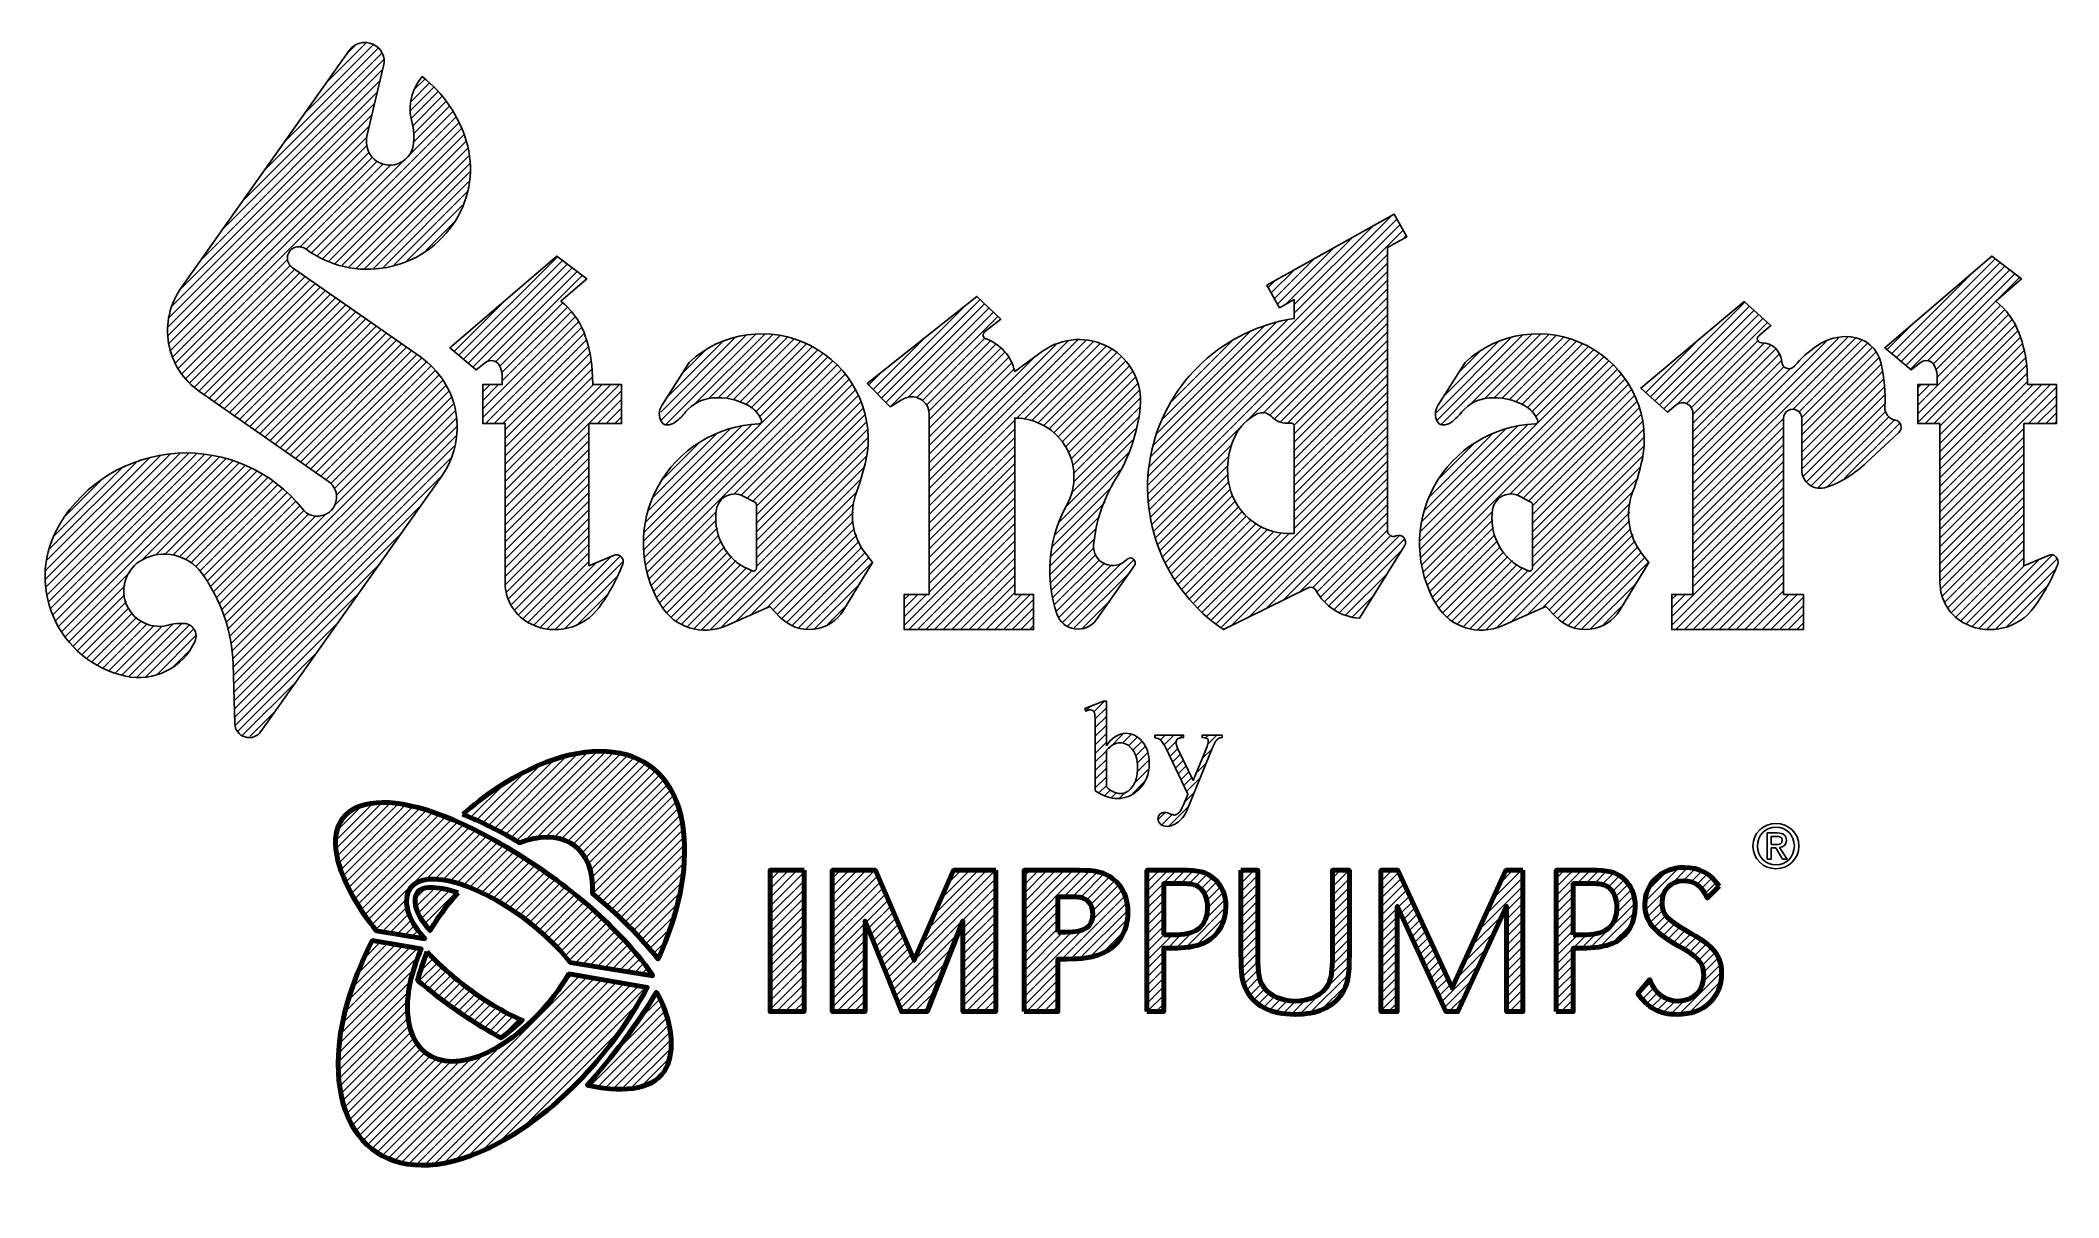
# Model space of a CAD drawing. Header units: millimetres. Extents: x 17.7 to 59.1, y 23.1 to 46.9.
import ezdxf

# ---------------------------------------------------------------- set-up
doc = ezdxf.new("R2010")
doc.units = ezdxf.units.MM
doc.header["$MEASUREMENT"] = 0
doc.layers.add('Layer 1', color=7, linetype='Continuous')

msp = doc.modelspace()

# ---------------------------------------------------------------- linework, layer by layer
for p, q in [((23.139, 45.413), (24.52, 46.794)), ((23.567, 46.018), (24.379, 46.83)), ((23.995, 46.622), (24.152, 46.78)), ((21.857, 43.6), (24.737, 46.481)), ((22.284, 44.205), (24.7, 46.62)), ((22.712, 44.809), (24.631, 46.728)), ((21.001, 42.391), (24.667, 46.057)), ((21.429, 42.996), (24.722, 46.289)), ((25.307, 45.636), (25.681, 46.01)), ((25.373, 45.879), (25.586, 46.092)), ((20.41, 41.446), (24.557, 45.594)), ((20.583, 41.796), (24.612, 45.825)), ((25.29, 45.443), (25.77, 45.922)), ((25.308, 45.284), (25.857, 45.833)), ((25.327, 45.126), (25.937, 45.736)), ((25.336, 44.781), (26.083, 45.528)), ((25.347, 44.969), (26.01, 45.632)), ((20.314, 40.997), (24.447, 45.13)), ((20.345, 41.204), (24.502, 45.362)), ((23.38, 42.472), (26.224, 45.316)), ((23.494, 42.409), (26.277, 45.192)), ((25.251, 44.52), (26.156, 45.424)), ((20.322, 40.828), (24.397, 44.903)), ((20.341, 40.67), (24.396, 44.725)), ((23.608, 42.346), (26.33, 45.068)), ((23.745, 42.306), (26.383, 44.945)), ((23.887, 42.272), (26.43, 44.815)), ((20.367, 40.519), (24.438, 44.59)), ((20.418, 40.394), (24.509, 44.485)), ((20.469, 40.268), (24.608, 44.407)), ((23.017, 42.639), (24.729, 44.351)), ((23.152, 42.598), (24.886, 44.331)), ((23.266, 42.535), (25.145, 44.414)), ((24.03, 42.238), (26.454, 44.662)), ((24.173, 42.204), (26.478, 44.51)), ((24.35, 42.204), (26.502, 44.357)), ((24.534, 42.212), (26.505, 44.183)), ((24.718, 42.219), (26.478, 43.979)), ((24.952, 42.276), (26.451, 43.775)), ((25.216, 42.363), (26.349, 43.496)), ((25.619, 42.589), (26.197, 43.167)), ((40.423, 37.948), (45.579, 43.104)), ((40.439, 38.141), (45.515, 43.217)), ((43.411, 41.29), (45.411, 43.29)), ((43.411, 41.467), (45.011, 43.067)), ((40.408, 37.756), (45.643, 42.991)), ((43.238, 41.47), (44.612, 42.844)), ((45.636, 42.808), (45.707, 42.878)), ((20.527, 40.149), (22.774, 42.396)), ((20.604, 40.049), (22.821, 42.266)), ((26.281, 40.423), (28.304, 42.446)), ((26.377, 40.342), (28.404, 42.369)), ((26.473, 40.262), (28.504, 42.293)), ((26.569, 40.181), (28.604, 42.216)), ((40.411, 37.583), (45.321, 42.493)), ((40.426, 37.421), (45.321, 42.316)), ((43.002, 41.588), (43.812, 42.398)), ((43.066, 41.475), (44.212, 42.621)), ((55.757, 40.377), (57.783, 42.403)), ((55.853, 40.297), (57.883, 42.327)), ((55.949, 40.216), (57.983, 42.25)), ((20.68, 39.949), (22.918, 42.187)), ((20.759, 39.85), (23.022, 42.114)), ((20.857, 39.772), (23.126, 42.041)), ((20.955, 39.693), (23.23, 41.969)), ((21.054, 39.615), (23.334, 41.896)), ((21.158, 39.542), (23.438, 41.823)), ((26.863, 40.298), (28.704, 42.139)), ((27.027, 40.285), (28.805, 42.063)), ((40.441, 37.259), (45.321, 42.139)), ((42.42, 39.061), (45.321, 41.963)), ((42.876, 41.816), (43.013, 41.952)), ((42.938, 41.701), (43.413, 42.175)), ((55.661, 40.458), (57.35, 42.148)), ((56.046, 40.136), (58.083, 42.173)), ((56.393, 40.307), (58.183, 42.097)), ((56.507, 40.243), (58.283, 42.02)), ((21.262, 39.47), (23.543, 41.751)), ((21.366, 39.397), (23.647, 41.678)), ((21.47, 39.324), (23.751, 41.605)), ((21.574, 39.252), (23.855, 41.533)), ((21.678, 39.179), (23.959, 41.46)), ((21.782, 39.106), (24.063, 41.387)), ((26.185, 40.504), (27.234, 41.553)), ((27.115, 40.196), (28.414, 41.496)), ((27.163, 40.068), (28.507, 41.412)), ((34.862, 39.635), (36.684, 41.457)), ((34.949, 39.546), (36.97, 41.566)), ((35.037, 39.456), (37.06, 41.48)), ((35.133, 39.376), (37.15, 41.393)), ((42.767, 39.231), (45.321, 41.786)), ((42.907, 39.195), (45.321, 41.609)), ((43.006, 39.117), (45.321, 41.432)), ((50.711, 39.574), (52.648, 41.511)), ((50.804, 39.49), (52.742, 41.428)), ((56.566, 40.125), (57.889, 41.448)), ((21.886, 39.034), (24.167, 41.315)), ((21.991, 38.961), (24.271, 41.242)), ((22.095, 38.888), (24.375, 41.169)), ((22.199, 38.816), (24.479, 41.096)), ((22.303, 38.743), (24.584, 41.024)), ((26.771, 39.322), (28.663, 41.215)), ((26.771, 39.145), (28.736, 41.111)), ((26.825, 39.023), (28.793, 40.99)), ((27.169, 39.897), (28.586, 41.314)), ((35.495, 39.561), (37.241, 41.307)), ((35.668, 39.557), (37.331, 41.22)), ((40.467, 38.345), (43.272, 41.151)), ((40.528, 38.584), (43.037, 41.093)), ((40.589, 38.822), (42.778, 41.01)), ((43.131, 39.066), (45.321, 41.255)), ((43.274, 39.031), (45.321, 41.079)), ((50.897, 39.407), (52.835, 41.344)), ((50.99, 39.323), (52.928, 41.261)), ((51.249, 39.405), (53.021, 41.177)), ((51.449, 39.428), (53.114, 41.094)), ((55.565, 40.539), (56.109, 41.083)), ((56.193, 39.399), (58.052, 41.258)), ((56.193, 39.222), (58.13, 41.159)), ((56.193, 39.045), (58.19, 41.043)), ((56.593, 39.976), (57.974, 41.357)), ((22.407, 38.67), (24.688, 40.951)), ((22.511, 38.598), (24.792, 40.878)), ((22.615, 38.525), (24.896, 40.806)), ((22.719, 38.452), (25, 40.733)), ((22.823, 38.38), (25.104, 40.66)), ((22.928, 38.307), (25.208, 40.588)), ((27.002, 39.023), (28.849, 40.87)), ((27.179, 39.023), (28.894, 40.738)), ((27.227, 38.894), (28.933, 40.6)), ((30.418, 39.257), (31.941, 40.78)), ((30.424, 39.087), (32.179, 40.841)), ((30.522, 39.007), (32.363, 40.848)), ((30.549, 39.565), (31.7, 40.715)), ((31.084, 39.392), (32.544, 40.852)), ((31.407, 39.539), (32.718, 40.849)), ((31.592, 39.547), (32.864, 40.819)), ((31.758, 39.536), (33.011, 40.789)), ((31.908, 39.51), (33.157, 40.759)), ((32.041, 39.465), (33.282, 40.706)), ((32.165, 39.413), (33.402, 40.65)), ((32.27, 39.341), (33.523, 40.594)), ((34.775, 39.724), (35.834, 40.783)), ((35.777, 39.489), (37.064, 40.777)), ((35.86, 39.396), (37.184, 40.719)), ((35.915, 39.274), (37.293, 40.652)), ((35.921, 37.689), (38.978, 40.745)), ((35.921, 37.512), (39.134, 40.725)), ((35.921, 37.865), (38.769, 40.713)), ((35.921, 38.042), (38.527, 40.648)), ((35.921, 39.103), (37.39, 40.572)), ((37.72, 39.134), (39.291, 40.705)), ((37.873, 39.11), (39.423, 40.661)), ((38.019, 39.08), (39.545, 40.606)), ((40.719, 39.128), (42.496, 40.905)), ((40.892, 39.478), (42.13, 40.716)), ((43.408, 38.989), (45.321, 40.902)), ((43.411, 38.815), (45.321, 40.725)), ((46.31, 39.239), (47.849, 40.778)), ((46.338, 39.09), (48.087, 40.839)), ((46.432, 39.008), (48.272, 40.848)), ((46.471, 39.577), (47.604, 40.71)), ((46.98, 39.378), (48.454, 40.852)), ((47.316, 39.538), (48.628, 40.85)), ((47.502, 39.547), (48.775, 40.82)), ((47.669, 39.537), (48.922, 40.79)), ((47.819, 39.51), (49.068, 40.76)), ((47.952, 39.467), (49.193, 40.708)), ((48.077, 39.415), (49.314, 40.652)), ((48.183, 39.344), (49.434, 40.596)), ((50.618, 39.658), (51.739, 40.779)), ((51.545, 39.348), (52.928, 40.731)), ((51.584, 37.618), (54.765, 40.8)), ((51.584, 37.442), (54.924, 40.782)), ((51.584, 37.795), (54.566, 40.777)), ((51.584, 37.972), (54.339, 40.727)), ((51.584, 39.209), (53.046, 40.672)), ((51.584, 39.033), (53.177, 40.626)), ((53.63, 39.311), (55.05, 40.731)), ((53.76, 39.264), (55.164, 40.669)), ((53.814, 39.141), (55.257, 40.585)), ((56.347, 39.023), (58.247, 40.922)), ((56.524, 39.023), (58.299, 40.798)), ((56.649, 38.971), (58.338, 40.66)), ((23.032, 38.234), (25.312, 40.515)), ((23.136, 38.162), (25.416, 40.442)), ((23.24, 38.089), (25.52, 40.369)), ((23.344, 38.016), (25.613, 40.285)), ((23.448, 37.944), (25.702, 40.197)), ((27.227, 38.717), (28.967, 40.457)), ((27.227, 38.54), (28.99, 40.304)), ((27.227, 38.364), (29.011, 40.148)), ((30.067, 36.608), (33.841, 40.382)), ((30.077, 36.441), (33.94, 40.304)), ((30.087, 36.274), (34.038, 40.225)), ((30.852, 40.044), (31.331, 40.524)), ((32.362, 39.256), (33.643, 40.538)), ((32.447, 39.164), (33.742, 40.46)), ((35.921, 38.926), (37.478, 40.484)), ((35.921, 38.219), (38.105, 40.403)), ((35.921, 38.749), (37.552, 40.381)), ((35.921, 38.572), (37.613, 40.265)), ((38.15, 39.034), (39.667, 40.551)), ((38.266, 38.973), (39.765, 40.472)), ((38.382, 38.913), (39.859, 40.389)), ((38.474, 38.828), (39.953, 40.307)), ((38.565, 38.742), (40.023, 40.2)), ((43.411, 38.638), (45.321, 40.548)), ((43.411, 38.462), (45.321, 40.372)), ((43.411, 38.285), (45.321, 40.195)), ((45.983, 36.613), (49.753, 40.384)), ((45.992, 36.446), (49.852, 40.306)), ((46.002, 36.279), (49.951, 40.228)), ((46.774, 40.056), (47.236, 40.519)), ((48.274, 39.259), (49.555, 40.539)), ((48.36, 39.168), (49.654, 40.462)), ((51.584, 38.856), (53.281, 40.553)), ((51.584, 38.679), (53.36, 40.456)), ((51.584, 38.502), (53.398, 40.317)), ((51.584, 38.326), (53.452, 40.193)), ((51.584, 38.149), (53.595, 40.16)), ((53.815, 38.966), (55.337, 40.488)), ((53.815, 38.789), (55.399, 40.373)), ((53.815, 38.612), (55.44, 40.237)), ((56.649, 38.794), (58.377, 40.523)), ((56.649, 38.617), (58.402, 40.371)), ((56.649, 38.441), (58.426, 40.218)), ((23.552, 37.871), (25.791, 40.109)), ((23.652, 37.794), (25.879, 40.021)), ((23.727, 37.692), (25.944, 39.909)), ((23.768, 37.556), (26.009, 39.798)), ((26.771, 39.676), (26.919, 39.824)), ((26.771, 39.499), (27.096, 39.824)), ((27.227, 38.187), (29.019, 39.979)), ((27.227, 38.01), (29.041, 39.824)), ((27.227, 37.833), (29.217, 39.824)), ((27.227, 37.656), (29.394, 39.824)), ((27.227, 37.48), (29.571, 39.824)), ((30.109, 36.12), (34.117, 40.127)), ((30.146, 35.979), (34.195, 40.029)), ((31.915, 37.572), (34.273, 39.93)), ((32.065, 37.545), (34.35, 39.83)), ((34.687, 39.814), (34.983, 40.11)), ((35.921, 38.396), (37.662, 40.137)), ((38.648, 38.648), (40.091, 40.091)), ((38.714, 38.537), (40.158, 39.981)), ((38.781, 38.427), (40.195, 39.841)), ((43.411, 38.108), (45.321, 40.018)), ((43.411, 37.931), (45.321, 39.841)), ((46.024, 36.124), (50.03, 40.13)), ((46.06, 35.984), (50.108, 40.032)), ((47.823, 37.57), (50.186, 39.933)), ((47.976, 37.547), (50.264, 39.834)), ((50.526, 39.743), (50.646, 39.862)), ((53.815, 38.436), (55.466, 40.087)), ((53.815, 38.259), (55.492, 39.936)), ((53.82, 38.087), (55.51, 39.777)), ((56.193, 39.753), (56.264, 39.824)), ((56.193, 39.576), (56.441, 39.824)), ((56.649, 38.264), (58.439, 40.054)), ((56.649, 38.087), (58.446, 39.884)), ((56.649, 37.91), (58.562, 39.824)), ((56.649, 37.734), (58.739, 39.824)), ((56.649, 37.557), (58.916, 39.824)), ((56.649, 37.38), (59.039, 39.77)), ((21.51, 34.945), (26.127, 39.562)), ((21.539, 34.798), (26.164, 39.423)), ((23.718, 37.33), (26.074, 39.686)), ((27.227, 37.303), (29.617, 39.693)), ((29.123, 39.023), (29.617, 39.516)), ((29.3, 39.023), (29.617, 39.339)), ((32.191, 37.494), (34.407, 39.71)), ((32.308, 37.434), (34.464, 39.59)), ((32.381, 37.33), (34.521, 39.47)), ((32.381, 37.154), (34.569, 39.342)), ((38.826, 38.295), (40.232, 39.702)), ((38.863, 38.156), (40.249, 39.541)), ((38.883, 37.999), (40.243, 39.359)), ((43.411, 37.754), (45.321, 39.664)), ((43.411, 37.578), (45.321, 39.488)), ((48.103, 37.496), (50.321, 39.714)), ((48.219, 37.436), (50.377, 39.594)), ((48.296, 37.336), (50.434, 39.474)), ((48.296, 37.159), (50.483, 39.346)), ((53.845, 37.935), (55.514, 39.604)), ((53.919, 37.833), (55.518, 39.431)), ((58.468, 39.023), (59.039, 39.593)), ((58.645, 39.023), (59.039, 39.416)), ((21.568, 34.649), (26.202, 39.283)), ((21.596, 34.5), (26.23, 39.135)), ((21.624, 34.352), (26.23, 38.958)), ((29.477, 39.023), (29.617, 39.163)), ((30.084, 36.801), (32.287, 39.004)), ((30.112, 37.006), (32.08, 38.974)), ((30.166, 37.237), (31.836, 38.907)), ((32.381, 36.977), (34.6, 39.196)), ((32.381, 36.8), (34.632, 39.051)), ((32.381, 36.623), (34.663, 38.906)), ((35.921, 37.335), (37.677, 39.091)), ((35.921, 37.158), (37.677, 38.914)), ((38.834, 37.597), (40.155, 38.917)), ((38.881, 37.82), (40.216, 39.156)), ((40.456, 37.097), (42.369, 39.01)), ((43.411, 37.401), (45.321, 39.311)), ((43.411, 37.224), (45.321, 39.134)), ((43.411, 37.047), (45.321, 38.957)), ((46, 36.808), (48.196, 39.003)), ((46.028, 37.013), (47.988, 38.972)), ((46.085, 37.246), (47.744, 38.905)), ((48.296, 36.982), (50.514, 39.201)), ((48.296, 36.805), (50.546, 39.055)), ((48.296, 36.629), (50.577, 38.91)), ((51.584, 37.265), (53.444, 39.125)), ((51.584, 37.088), (53.444, 38.949)), ((54.015, 37.752), (55.547, 39.283)), ((54.142, 37.701), (55.604, 39.164)), ((54.339, 37.722), (55.722, 39.105)), ((54.694, 37.9), (55.826, 39.032)), ((56.649, 37.203), (58.37, 38.924)), ((58.822, 39.023), (59.039, 39.24)), ((58.998, 39.023), (59.039, 39.063)), ((21.643, 34.194), (26.229, 38.78)), ((21.651, 34.025), (26.187, 38.562)), ((27.227, 37.126), (28.946, 38.846)), ((27.227, 36.949), (28.946, 38.669)), ((27.227, 36.773), (28.946, 38.492)), ((30.259, 37.507), (31.568, 38.816)), ((30.466, 37.89), (31.211, 38.635)), ((32.381, 36.447), (34.659, 38.725)), ((32.381, 36.27), (34.656, 38.545)), ((35.921, 36.981), (37.677, 38.738)), ((35.921, 36.805), (37.677, 38.561)), ((38.714, 37.3), (40.093, 38.679)), ((40.493, 36.957), (42.135, 38.599)), ((41.706, 34.989), (45.321, 38.604)), ((43.411, 36.871), (45.321, 38.781)), ((46.178, 37.516), (47.473, 38.811)), ((46.389, 37.903), (47.104, 38.619)), ((48.296, 36.452), (50.574, 38.73)), ((48.296, 36.275), (50.571, 38.55)), ((51.584, 36.911), (53.444, 38.772)), ((51.584, 36.735), (53.444, 38.595)), ((56.649, 37.026), (58.37, 38.747)), ((56.649, 36.85), (58.37, 38.571)), ((17.802, 35.833), (20.361, 38.392)), ((17.802, 36.01), (20.159, 38.367)), ((17.81, 35.665), (20.562, 38.417)), ((17.828, 36.213), (19.93, 38.315)), ((17.835, 35.513), (20.733, 38.41)), ((17.863, 35.364), (20.903, 38.404)), ((17.875, 36.437), (19.679, 38.241)), ((17.907, 35.231), (21.071, 38.395)), ((17.952, 35.099), (21.218, 38.365)), ((17.967, 36.705), (19.369, 38.107)), ((18.009, 34.979), (21.365, 38.335)), ((18.069, 34.863), (21.512, 38.306)), ((18.133, 34.75), (21.643, 38.26)), ((19.774, 36.215), (21.771, 38.212)), ((20.061, 36.325), (21.9, 38.163)), ((20.253, 36.339), (22.023, 38.11)), ((21.656, 33.853), (26.121, 38.318)), ((27.227, 36.596), (28.946, 38.315)), ((27.227, 36.419), (28.946, 38.138)), ((31.261, 34.797), (34.579, 38.115)), ((32.381, 36.093), (34.641, 38.353)), ((35.921, 36.628), (37.677, 38.384)), ((35.921, 36.451), (37.677, 38.207)), ((38.576, 36.985), (40.024, 38.433)), ((40.53, 36.818), (42.068, 38.355)), ((40.567, 36.678), (42.051, 38.162)), ((41.804, 34.91), (45.321, 38.427)), ((41.906, 34.835), (45.321, 38.25)), ((47.171, 34.797), (50.496, 38.122)), ((48.296, 36.098), (50.557, 38.36)), ((51.584, 36.558), (53.444, 38.418)), ((51.584, 36.381), (53.444, 38.242)), ((56.649, 36.673), (58.37, 38.394)), ((56.649, 36.496), (58.37, 38.217)), ((18.224, 37.139), (18.937, 37.852)), ((20.412, 36.322), (22.136, 38.046)), ((20.555, 36.288), (22.248, 37.981)), ((20.677, 36.233), (22.36, 37.917)), ((20.786, 36.166), (22.465, 37.844)), ((20.885, 36.088), (22.562, 37.765)), ((20.969, 35.995), (22.66, 37.686)), ((21.661, 33.682), (25.911, 37.932)), ((27.227, 36.242), (28.946, 37.962)), ((27.227, 36.065), (28.946, 37.785)), ((31.438, 34.797), (34.518, 37.877)), ((35.921, 36.274), (37.677, 38.03)), ((35.921, 36.098), (37.677, 37.854)), ((35.921, 35.921), (37.677, 37.677)), ((38.441, 36.496), (39.652, 37.708)), ((38.508, 36.741), (39.834, 38.066)), ((40.604, 36.538), (42.052, 37.986)), ((40.659, 36.416), (42.071, 37.828)), ((40.714, 36.295), (42.101, 37.682)), ((42.126, 34.878), (45.321, 38.073)), ((42.475, 35.051), (45.321, 37.897)), ((42.825, 35.223), (45.321, 37.72)), ((47.347, 34.796), (50.436, 37.884)), ((51.584, 36.204), (53.444, 38.065)), ((51.584, 36.027), (53.444, 37.888)), ((51.584, 35.851), (53.444, 37.711)), ((56.649, 36.319), (58.37, 38.04)), ((56.649, 36.143), (58.37, 37.863)), ((56.649, 35.966), (58.37, 37.687)), ((21.046, 35.895), (22.757, 37.607)), ((21.118, 35.79), (22.848, 37.52)), ((21.184, 35.68), (22.935, 37.43)), ((21.251, 35.57), (23.018, 37.337)), ((21.666, 33.51), (25.506, 37.35)), ((27.227, 35.889), (28.946, 37.608)), ((27.23, 35.715), (28.946, 37.431)), ((27.255, 35.563), (28.946, 37.255)), ((31.657, 34.839), (34.436, 37.618)), ((31.96, 34.965), (34.381, 37.386)), ((35.921, 35.744), (37.677, 37.5)), ((35.921, 35.567), (37.677, 37.323)), ((38.423, 36.301), (39.532, 37.411)), ((40.769, 36.173), (42.147, 37.551)), ((40.825, 36.052), (42.201, 37.428)), ((40.889, 35.94), (42.27, 37.32)), ((43.174, 35.396), (45.321, 37.543)), ((43.524, 35.569), (45.321, 37.366)), ((47.566, 34.838), (50.354, 37.626)), ((47.867, 34.962), (50.296, 37.391)), ((51.151, 35.065), (53.444, 37.358)), ((51.584, 35.674), (53.444, 37.534)), ((56.649, 35.789), (58.37, 37.51)), ((56.661, 35.625), (58.37, 37.333)), ((21.304, 35.446), (23.1, 37.242)), ((21.355, 35.321), (23.206, 37.171)), ((21.407, 35.195), (23.344, 37.132)), ((21.458, 35.07), (23.553, 37.165)), ((27.291, 35.422), (28.946, 37.078)), ((27.351, 35.306), (28.946, 36.901)), ((30.182, 35.838), (31.556, 37.213)), ((30.223, 35.703), (31.565, 37.045)), ((30.28, 35.583), (31.582, 36.885)), ((32.277, 35.106), (34.374, 37.203)), ((32.594, 35.246), (34.368, 37.019)), ((32.725, 35.2), (34.394, 36.869)), ((35.412, 34.882), (37.677, 37.147)), ((35.504, 34.797), (37.677, 36.97)), ((38.398, 35.923), (39.352, 36.877)), ((38.41, 36.112), (39.411, 37.113)), ((40.961, 35.834), (42.343, 37.216)), ((41.032, 35.729), (42.431, 37.128)), ((41.103, 35.623), (42.52, 37.04)), ((41.175, 35.518), (42.628, 36.971)), ((41.261, 35.427), (42.736, 36.903)), ((41.347, 35.337), (42.863, 36.853)), ((43.785, 35.653), (45.321, 37.19)), ((43.878, 35.569), (45.321, 37.013)), ((43.953, 35.468), (45.322, 36.837)), ((46.096, 35.843), (47.472, 37.219)), ((46.136, 35.707), (47.48, 37.05)), ((46.194, 35.587), (47.496, 36.89)), ((48.183, 35.102), (50.29, 37.208)), ((48.5, 35.242), (50.283, 37.025)), ((48.638, 35.203), (50.308, 36.873)), ((51.151, 34.888), (53.444, 37.181)), ((51.237, 34.797), (53.444, 37.004)), ((56.697, 35.484), (58.37, 37.156)), ((56.747, 35.357), (58.37, 36.98)), ((21.671, 33.338), (25.079, 36.746)), ((27.419, 35.197), (28.946, 36.724)), ((27.502, 35.103), (28.946, 36.547)), ((30.337, 35.464), (31.603, 36.73)), ((30.394, 35.344), (31.664, 36.614)), ((30.465, 35.238), (31.724, 36.497)), ((32.811, 35.11), (34.442, 36.74)), ((32.904, 35.025), (34.489, 36.61)), ((33.006, 34.95), (34.536, 36.481)), ((35.681, 34.797), (37.677, 36.793)), ((35.857, 34.797), (37.677, 36.616)), ((36.034, 34.797), (37.677, 36.439)), ((38.416, 35.765), (39.311, 36.659)), ((38.438, 35.61), (39.296, 36.468)), ((41.433, 35.246), (42.994, 36.806)), ((41.52, 35.156), (43.147, 36.783)), ((41.609, 35.068), (43.307, 36.766)), ((44.029, 35.367), (45.394, 36.732)), ((44.126, 35.288), (45.566, 36.727)), ((44.227, 35.211), (45.67, 36.654)), ((46.251, 35.468), (47.517, 36.733)), ((46.308, 35.348), (47.577, 36.617)), ((46.378, 35.241), (47.638, 36.501)), ((48.724, 35.112), (50.356, 36.744)), ((48.816, 35.028), (50.403, 36.615)), ((48.918, 34.953), (50.451, 36.485)), ((51.414, 34.797), (53.444, 36.827)), ((51.591, 34.797), (53.444, 36.651)), ((51.767, 34.797), (53.444, 36.474)), ((56.808, 35.241), (58.37, 36.803)), ((56.888, 35.145), (58.37, 36.626)), ((56.973, 35.053), (58.37, 36.449)), ((21.676, 33.167), (24.651, 36.142)), ((27.595, 35.02), (28.946, 36.371)), ((27.699, 34.947), (28.946, 36.194)), ((27.822, 34.893), (29.102, 36.173)), ((27.951, 34.845), (29.404, 36.299)), ((28.098, 34.816), (29.578, 36.295)), ((28.264, 34.804), (29.638, 36.179)), ((30.544, 35.14), (31.785, 36.381)), ((30.63, 35.049), (31.874, 36.294)), ((30.734, 34.976), (31.969, 36.212)), ((30.838, 34.904), (32.064, 36.13)), ((30.968, 34.857), (32.169, 36.058)), ((31.098, 34.81), (32.293, 36.006)), ((33.113, 34.88), (34.606, 36.374)), ((33.248, 34.839), (34.684, 36.275)), ((33.392, 34.807), (34.763, 36.177)), ((36.211, 34.797), (37.677, 36.263)), ((36.388, 34.797), (37.677, 36.086)), ((38.46, 35.455), (39.349, 36.344)), ((38.486, 35.304), (39.413, 36.231)), ((38.525, 35.166), (39.525, 36.166)), ((38.576, 35.041), (39.659, 36.124)), ((38.664, 34.952), (39.869, 36.157)), ((38.752, 34.863), (40.118, 36.229)), ((44.339, 35.147), (45.608, 36.416)), ((46.457, 35.144), (47.699, 36.385)), ((46.542, 35.052), (47.787, 36.296)), ((46.646, 34.979), (47.882, 36.214)), ((46.75, 34.906), (47.977, 36.132)), ((46.879, 34.859), (48.08, 36.059)), ((47.009, 34.812), (48.205, 36.007)), ((49.024, 34.882), (50.52, 36.378)), ((49.159, 34.841), (50.597, 36.278)), ((49.302, 34.806), (50.676, 36.18)), ((51.944, 34.797), (53.444, 36.297)), ((52.121, 34.797), (53.444, 36.12)), ((57.076, 34.979), (58.37, 36.272)), ((57.188, 34.914), (58.393, 36.119)), ((57.317, 34.866), (58.694, 36.243)), ((57.448, 34.821), (58.945, 36.318)), ((57.614, 34.809), (59.047, 36.243)), ((57.786, 34.805), (59.025, 36.044)), ((18.209, 34.649), (19.552, 35.993)), ((18.285, 34.548), (19.436, 35.7)), ((28.463, 34.827), (29.539, 35.903)), ((33.579, 34.816), (34.5, 35.737)), ((36.565, 34.797), (37.677, 35.909)), ((36.741, 34.797), (37.677, 35.732)), ((38.897, 34.831), (40.028, 35.962)), ((44.466, 35.097), (45.319, 35.95)), ((49.488, 34.816), (50.424, 35.751)), ((52.298, 34.797), (53.444, 35.943)), ((52.474, 34.797), (53.444, 35.767)), ((58.013, 34.855), (58.854, 35.696)), ((18.369, 34.455), (19.425, 35.511)), ((18.459, 34.368), (19.464, 35.374)), ((18.548, 34.282), (19.504, 35.237)), ((21.681, 32.995), (24.224, 35.538)), ((28.72, 34.908), (29.327, 35.514)), ((33.838, 34.899), (34.225, 35.286)), ((35.412, 35.412), (35.517, 35.517)), ((35.412, 35.236), (35.694, 35.517)), ((35.412, 35.059), (35.871, 35.517)), ((36.918, 34.797), (37.677, 35.556)), ((37.095, 34.797), (37.816, 35.517)), ((37.272, 34.797), (37.992, 35.517)), ((37.448, 34.797), (38.063, 35.411)), ((37.625, 34.797), (38.063, 35.234)), ((39.072, 34.83), (39.614, 35.372)), ((44.598, 35.052), (45.03, 35.484)), ((49.744, 34.895), (50.149, 35.3)), ((51.151, 35.418), (51.251, 35.517)), ((51.151, 35.241), (51.427, 35.517)), ((52.651, 34.797), (53.444, 35.59)), ((52.828, 34.797), (53.549, 35.517)), ((53.005, 34.797), (53.725, 35.517)), ((53.182, 34.797), (53.85, 35.465)), ((53.358, 34.797), (53.85, 35.288)), ((18.651, 34.208), (19.587, 35.143)), ((18.755, 34.135), (19.674, 35.053)), ((18.864, 34.067), (19.768, 34.971)), ((18.983, 34.009), (19.899, 34.925)), ((19.102, 33.951), (20.031, 34.88)), ((19.234, 33.906), (20.197, 34.869)), ((19.37, 33.865), (20.412, 34.908)), ((19.516, 33.835), (20.601, 34.919)), ((19.677, 33.819), (20.742, 34.884)), ((19.864, 33.829), (20.839, 34.805)), ((21.694, 32.831), (23.797, 34.934)), ((37.802, 34.797), (38.063, 35.057)), ((37.979, 34.797), (38.063, 34.881)), ((53.535, 34.797), (53.85, 35.111)), ((53.712, 34.797), (53.85, 34.935)), ((20.084, 33.872), (20.89, 34.679)), ((20.432, 34.043), (20.76, 34.371)), ((21.758, 32.718), (23.37, 34.33)), ((21.845, 32.628), (22.943, 33.726)), ((22.001, 32.608), (22.516, 33.123)), ((39.145, 33.135), (39.234, 33.224)), ((39.3, 33.113), (39.51, 33.323)), ((39.327, 32.963), (39.557, 33.193)), ((39.329, 32.789), (39.557, 33.016)), ((39.329, 32.612), (39.557, 32.839)), ((27.233, 30.591), (28.923, 32.281)), ((27.346, 30.528), (29.115, 32.297)), ((27.459, 30.464), (29.287, 32.292)), ((39.329, 32.435), (39.557, 32.663)), ((39.329, 32.258), (39.557, 32.486)), ((39.329, 32.082), (39.557, 32.309)), ((39.606, 32.358), (39.896, 32.649)), ((39.891, 32.466), (40.066, 32.642)), ((40.012, 32.411), (40.19, 32.588)), ((40.094, 32.316), (40.281, 32.502)), ((40.16, 32.205), (40.352, 32.397)), ((40.564, 32.609), (40.588, 32.633)), ((40.662, 32.531), (40.764, 32.633)), ((40.74, 32.431), (40.941, 32.633)), ((40.802, 32.316), (40.995, 32.51)), ((40.859, 32.197), (41.023, 32.361)), ((41.05, 32.565), (41.117, 32.632)), ((41.521, 32.152), (41.73, 32.361)), ((41.589, 32.574), (41.648, 32.633)), ((41.625, 32.433), (41.825, 32.633)), ((26.643, 30.886), (27.638, 31.88)), ((26.763, 30.829), (27.969, 32.035)), ((26.883, 30.773), (28.242, 32.131)), ((27.001, 30.713), (28.493, 32.206)), ((27.117, 30.652), (28.72, 32.255)), ((27.633, 30.461), (29.451, 32.279)), ((27.854, 30.505), (29.601, 32.252)), ((28.058, 30.533), (29.741, 32.216)), ((28.221, 30.519), (29.874, 32.172)), ((28.375, 30.496), (29.993, 32.114)), ((28.499, 30.443), (30.112, 32.056)), ((28.619, 30.387), (30.212, 31.98)), ((28.71, 30.301), (30.31, 31.901)), ((39.329, 31.905), (39.557, 32.132)), ((39.329, 31.728), (39.557, 31.956)), ((40.113, 31.628), (40.428, 31.943)), ((40.183, 31.875), (40.423, 32.114)), ((40.184, 32.053), (40.403, 32.271)), ((40.916, 32.077), (41.079, 32.24)), ((40.973, 31.957), (41.137, 32.121)), ((41.03, 31.837), (41.194, 32.002)), ((41.087, 31.718), (41.252, 31.883)), ((41.401, 31.855), (41.608, 32.062)), ((26.52, 30.94), (27.233, 31.652)), ((28.8, 30.214), (30.401, 31.815)), ((28.864, 30.102), (30.48, 31.718)), ((28.923, 29.983), (30.559, 31.62)), ((28.967, 29.851), (30.624, 31.508)), ((39.329, 31.551), (39.557, 31.779)), ((39.403, 31.448), (39.557, 31.602)), ((39.524, 31.393), (39.644, 31.512)), ((39.82, 31.335), (39.954, 31.469)), ((40.079, 31.417), (40.335, 31.673)), ((41.144, 31.598), (41.309, 31.763)), ((41.166, 31.266), (41.365, 31.465)), ((41.201, 31.478), (41.486, 31.764)), ((23.761, 30.479), (24.509, 31.226)), ((23.764, 30.305), (24.708, 31.248)), ((23.783, 30.147), (24.871, 31.235)), ((23.799, 30.693), (24.294, 31.188)), ((23.817, 30.004), (25.035, 31.222)), ((23.859, 29.87), (25.189, 31.199)), ((23.91, 29.743), (25.331, 31.164)), ((23.967, 29.624), (25.472, 31.129)), ((24.024, 29.504), (25.614, 31.094)), ((24.081, 29.384), (25.746, 31.049)), ((26.397, 30.993), (26.638, 31.234)), ((28.992, 29.7), (30.683, 31.391)), ((29.018, 29.548), (30.742, 31.272)), ((29.03, 29.383), (30.782, 31.136)), ((39.661, 31.352), (39.759, 31.451)), ((40.841, 30.764), (41.243, 31.167)), ((24.142, 29.268), (25.874, 31.001)), ((24.212, 29.162), (26.002, 30.952)), ((24.282, 29.055), (26.13, 30.903)), ((24.352, 28.948), (26.258, 30.854)), ((24.422, 28.842), (26.376, 30.796)), ((24.495, 28.738), (26.494, 30.737)), ((25.596, 29.662), (26.612, 30.678)), ((29.123, 29.3), (30.822, 30.999)), ((29.218, 29.218), (30.857, 30.857)), ((29.312, 29.135), (30.883, 30.706)), ((40.629, 30.906), (40.759, 31.036)), ((40.701, 30.801), (40.906, 31.006)), ((25.786, 29.675), (26.73, 30.619)), ((25.95, 29.663), (26.848, 30.56)), ((26.099, 29.634), (26.965, 30.501)), ((26.239, 29.598), (27.077, 30.436)), ((26.373, 29.555), (27.189, 30.371)), ((26.501, 29.506), (27.301, 30.306)), ((26.62, 29.448), (27.411, 30.24)), ((29.406, 29.052), (30.897, 30.544)), ((29.493, 28.963), (30.903, 30.373)), ((26.739, 29.39), (27.518, 30.17)), ((26.857, 29.332), (27.625, 30.1)), ((26.976, 29.274), (27.732, 30.03)), ((27.095, 29.216), (27.839, 29.96)), ((27.201, 29.146), (27.945, 29.89)), ((27.306, 29.074), (28.052, 29.82)), ((29.58, 28.873), (30.909, 30.202)), ((29.667, 28.783), (30.886, 30.002)), ((29.755, 28.694), (30.863, 29.802)), ((32.663, 29.834), (32.69, 29.861)), ((32.663, 29.657), (32.866, 29.861)), ((32.663, 29.481), (33.043, 29.861)), ((32.663, 29.304), (33.22, 29.861)), ((32.663, 29.127), (33.359, 29.823)), ((33.937, 29.694), (34.104, 29.861)), ((33.937, 29.517), (34.281, 29.861)), ((33.937, 29.341), (34.457, 29.861)), ((33.937, 29.164), (34.634, 29.861)), ((33.937, 28.987), (34.81, 29.861)), ((35.754, 28.33), (37.286, 29.861)), ((35.892, 28.644), (37.109, 29.861)), ((36.03, 28.959), (36.932, 29.861)), ((36.167, 29.273), (36.755, 29.861)), ((36.305, 29.587), (36.579, 29.861)), ((37.869, 29.737), (37.993, 29.861)), ((37.869, 29.56), (38.17, 29.861)), ((37.869, 29.384), (38.346, 29.861)), ((37.869, 29.207), (38.523, 29.861)), ((37.869, 29.03), (38.7, 29.861)), ((37.869, 28.853), (38.877, 29.861)), ((37.869, 28.676), (39.052, 29.86)), ((38.687, 29.317), (39.218, 29.849)), ((38.863, 29.317), (39.376, 29.83)), ((40.387, 29.78), (40.468, 29.861)), ((40.387, 29.603), (40.645, 29.861)), ((40.387, 29.427), (40.821, 29.861)), ((40.387, 29.25), (40.998, 29.861)), ((40.901, 29.587), (41.174, 29.86)), ((41.075, 29.585), (41.338, 29.848)), ((41.239, 29.572), (41.493, 29.826)), ((42.317, 29.766), (42.412, 29.861)), ((42.317, 29.589), (42.589, 29.861)), ((44.192, 29.696), (44.357, 29.861)), ((44.192, 29.519), (44.533, 29.861)), ((45.188, 29.809), (45.241, 29.861)), ((45.188, 29.632), (45.418, 29.861)), ((45.188, 29.455), (45.554, 29.821)), ((47.481, 29.273), (48.069, 29.861)), ((47.63, 29.599), (47.892, 29.861)), ((48.781, 29.689), (48.953, 29.861)), ((48.781, 29.512), (49.13, 29.861)), ((48.781, 29.336), (49.307, 29.861)), ((49.209, 29.587), (49.483, 29.861)), ((49.386, 29.587), (49.654, 29.855)), ((49.554, 29.578), (49.815, 29.839)), ((49.718, 29.565), (49.956, 29.803)), ((50.614, 29.224), (51.298, 29.908)), ((50.683, 29.469), (51.049, 29.836)), ((51.118, 29.551), (51.474, 29.907)), ((51.38, 29.636), (51.632, 29.888)), ((51.539, 29.619), (51.765, 29.845)), ((25.393, 29.282), (25.61, 29.499)), ((25.402, 29.115), (25.791, 29.503)), ((25.444, 28.979), (25.939, 29.474)), ((25.513, 28.872), (26.082, 29.441)), ((25.584, 28.766), (26.226, 29.408)), ((27.411, 29.002), (28.157, 29.748)), ((27.515, 28.929), (28.257, 29.671)), ((27.62, 28.857), (28.356, 29.594)), ((27.725, 28.785), (28.456, 29.517)), ((27.822, 28.706), (28.556, 29.44)), ((29.842, 28.604), (30.84, 29.602)), ((29.929, 28.515), (30.817, 29.402)), ((32.663, 28.95), (33.359, 29.646)), ((32.663, 28.774), (33.359, 29.469)), ((33.937, 28.81), (34.87, 29.744)), ((33.937, 28.634), (34.923, 29.62)), ((33.937, 28.457), (34.977, 29.497)), ((35.128, 27.527), (37.29, 29.689)), ((35.178, 27.4), (37.29, 29.512)), ((39.025, 29.302), (39.508, 29.785)), ((39.142, 29.243), (39.623, 29.724)), ((39.226, 28.796), (39.886, 29.456)), ((39.23, 29.154), (39.729, 29.652)), ((39.269, 29.016), (39.809, 29.556)), ((40.387, 29.073), (40.735, 29.421)), ((41.388, 29.544), (41.626, 29.782)), ((41.492, 29.471), (41.733, 29.712)), ((41.568, 29.37), (41.824, 29.626)), ((41.608, 29.233), (41.901, 29.527)), ((41.626, 29.074), (41.954, 29.402)), ((42.317, 29.412), (42.665, 29.76)), ((42.317, 29.236), (42.665, 29.584)), ((42.317, 29.059), (42.665, 29.407)), ((44.192, 29.342), (44.54, 29.69)), ((44.192, 29.166), (44.54, 29.514)), ((45.188, 29.278), (45.61, 29.7)), ((45.188, 29.102), (45.666, 29.579)), ((45.188, 28.925), (45.721, 29.458)), ((47.182, 28.621), (48.098, 29.536)), ((47.332, 28.947), (48.098, 29.713)), ((48.781, 29.159), (49.129, 29.507)), ((49.843, 29.514), (50.077, 29.748)), ((49.925, 29.419), (50.18, 29.674)), ((49.986, 29.304), (50.258, 29.575)), ((50.018, 29.159), (50.323, 29.464)), ((50.606, 29.04), (51.069, 29.503)), ((51.661, 29.564), (51.876, 29.779)), ((51.755, 29.481), (51.978, 29.705)), ((51.831, 29.38), (52.059, 29.608)), ((24.57, 28.636), (25.212, 29.277)), ((24.71, 28.599), (25.223, 29.112)), ((24.862, 28.574), (25.265, 28.977)), ((27.914, 28.621), (28.656, 29.363)), ((28.006, 28.537), (28.756, 29.286)), ((28.098, 28.452), (28.852, 29.205)), ((28.191, 28.367), (28.944, 29.121)), ((28.283, 28.283), (29.037, 29.037)), ((30.016, 28.425), (30.749, 29.158)), ((32.663, 28.597), (33.359, 29.293)), ((32.663, 28.42), (33.359, 29.116)), ((33.937, 28.28), (35.03, 29.373)), ((34.622, 28.789), (35.083, 29.249)), ((34.673, 28.663), (35.136, 29.126)), ((34.724, 28.536), (35.19, 29.002)), ((36.616, 28.661), (37.29, 29.335)), ((36.616, 28.484), (37.29, 29.158)), ((36.616, 28.308), (37.29, 28.982)), ((37.869, 28.5), (38.565, 29.196)), ((37.869, 28.323), (38.565, 29.019)), ((38.645, 28.039), (39.938, 29.331)), ((38.823, 28.04), (39.976, 29.193)), ((39.022, 28.062), (39.996, 29.036)), ((40.387, 28.896), (40.735, 29.244)), ((40.387, 28.72), (40.735, 29.068)), ((41.19, 28.286), (42.008, 29.103)), ((41.58, 28.852), (41.991, 29.263)), ((42.317, 28.882), (42.665, 29.23)), ((42.317, 28.705), (42.665, 29.053)), ((44.192, 28.989), (44.54, 29.337)), ((44.192, 28.812), (44.54, 29.16)), ((44.192, 28.635), (44.54, 28.983)), ((45.188, 28.748), (45.523, 29.083)), ((45.535, 29.095), (45.777, 29.337)), ((45.591, 28.974), (45.833, 29.216)), ((45.647, 28.853), (45.888, 29.095)), ((45.703, 28.732), (45.944, 28.973)), ((47.763, 29.025), (48.098, 29.36)), ((47.763, 28.848), (48.098, 29.183)), ((47.763, 28.671), (48.098, 29.006)), ((48.781, 28.982), (49.129, 29.33)), ((48.781, 28.805), (49.129, 29.153)), ((48.781, 28.629), (49.129, 28.977)), ((49.48, 28.267), (50.395, 29.182)), ((49.697, 28.307), (50.385, 28.995)), ((50.012, 28.976), (50.374, 29.337)), ((50.65, 28.907), (50.951, 29.208)), ((50.704, 28.784), (50.971, 29.051)), ((25.014, 28.549), (25.32, 28.856)), ((25.166, 28.525), (25.376, 28.735)), ((25.318, 28.5), (25.446, 28.628)), ((25.655, 28.66), (25.818, 28.823)), ((28.37, 28.193), (29.13, 28.953)), ((28.453, 28.1), (29.223, 28.869)), ((28.539, 28.008), (29.315, 28.785)), ((28.662, 27.954), (29.406, 28.699)), ((28.814, 27.93), (29.492, 28.608)), ((30.103, 28.335), (30.678, 28.91)), ((30.19, 28.246), (30.607, 28.662)), ((32.663, 28.243), (33.359, 28.939)), ((32.663, 28.066), (33.359, 28.762)), ((32.663, 27.89), (33.359, 28.586)), ((33.937, 28.103), (34.611, 28.777)), ((33.937, 27.926), (34.611, 28.601)), ((34.774, 28.41), (35.243, 28.879)), ((34.825, 28.284), (35.296, 28.755)), ((34.875, 28.158), (35.349, 28.632)), ((35.229, 27.274), (36.514, 28.559)), ((36.616, 28.131), (37.29, 28.805)), ((36.616, 27.954), (37.29, 28.628)), ((37.869, 28.146), (38.565, 28.842)), ((37.869, 27.969), (38.565, 28.665)), ((37.869, 27.439), (39.07, 28.641)), ((37.869, 27.616), (38.851, 28.598)), ((37.869, 27.793), (38.667, 28.591)), ((39.224, 28.087), (39.972, 28.835)), ((39.471, 28.157), (39.904, 28.59)), ((40.387, 28.543), (40.735, 28.891)), ((40.387, 28.366), (40.735, 28.714)), ((40.994, 28.266), (41.33, 28.602)), ((41.408, 28.326), (41.975, 28.894)), ((42.317, 28.528), (42.665, 28.876)), ((42.317, 28.352), (42.665, 28.7)), ((44.192, 28.459), (44.54, 28.806)), ((44.192, 28.282), (44.54, 28.63)), ((45.188, 28.571), (45.523, 28.906)), ((45.188, 28.394), (45.523, 28.729)), ((45.758, 28.611), (46, 28.852)), ((45.814, 28.49), (46.055, 28.731)), ((45.87, 28.369), (46.111, 28.61)), ((46.884, 27.969), (47.529, 28.614)), ((47.033, 28.295), (47.68, 28.942)), ((47.763, 28.494), (48.098, 28.829)), ((47.763, 28.318), (48.098, 28.653)), ((48.781, 28.452), (49.129, 28.8)), ((48.781, 28.275), (49.129, 28.623)), ((49.302, 28.265), (49.594, 28.557)), ((49.929, 28.362), (50.317, 28.75)), ((50.786, 28.689), (51.035, 28.938)), ((50.868, 28.594), (51.121, 28.847)), ((50.971, 28.52), (51.217, 28.766)), ((51.073, 28.446), (51.325, 28.698)), ((51.177, 28.373), (51.435, 28.631)), ((51.288, 28.307), (51.545, 28.564)), ((23.903, 26.732), (25.432, 28.26)), ((23.944, 26.949), (25.281, 28.286)), ((24.024, 27.206), (25.13, 28.312)), ((24.104, 27.462), (24.979, 28.337)), ((24.207, 27.743), (24.827, 28.363)), ((24.338, 28.051), (24.676, 28.389)), ((24.478, 28.367), (24.525, 28.414)), ((25.47, 28.475), (25.524, 28.529)), ((25.585, 28.06), (25.673, 28.148)), ((28.966, 27.905), (29.577, 28.516)), ((29.118, 27.881), (29.662, 28.425)), ((29.271, 27.856), (29.748, 28.333)), ((29.423, 27.832), (29.833, 28.242)), ((29.575, 27.807), (29.916, 28.149)), ((30.273, 28.152), (30.51, 28.389)), ((32.663, 27.713), (33.359, 28.409)), ((32.663, 27.536), (33.359, 28.232)), ((33.937, 27.75), (34.611, 28.424)), ((33.937, 27.573), (34.611, 28.247)), ((34.926, 28.031), (35.402, 28.508)), ((34.976, 27.905), (35.456, 28.385)), ((35.027, 27.779), (35.509, 28.261)), ((35.28, 27.148), (36.398, 28.266)), ((36.616, 27.777), (37.29, 28.451)), ((36.616, 27.6), (37.29, 28.275)), ((40.387, 28.189), (40.737, 28.539)), ((40.387, 28.012), (40.913, 28.539)), ((40.387, 27.836), (40.735, 28.184)), ((40.816, 28.265), (41.099, 28.548)), ((42.317, 28.175), (42.665, 28.523)), ((42.322, 28.003), (42.665, 28.346)), ((42.328, 27.832), (42.667, 28.171)), ((44.184, 27.921), (44.54, 28.276)), ((44.191, 28.104), (44.54, 28.453)), ((45.188, 28.218), (45.523, 28.553)), ((45.188, 28.041), (45.523, 28.376)), ((45.188, 27.864), (45.523, 28.199)), ((45.926, 28.248), (46.167, 28.489)), ((45.981, 28.127), (46.222, 28.368)), ((46.037, 28.006), (46.278, 28.247)), ((46.735, 27.643), (47.378, 28.286)), ((47.763, 28.141), (48.098, 28.476)), ((47.763, 27.964), (48.098, 28.299)), ((48.781, 28.098), (49.222, 28.539)), ((48.781, 27.921), (49.399, 28.539)), ((51.399, 28.242), (51.656, 28.498)), ((51.51, 28.175), (51.761, 28.426)), ((51.61, 28.099), (51.863, 28.352)), ((51.7, 28.012), (51.955, 28.267)), ((51.76, 27.895), (52.035, 28.17)), ((23.83, 26.305), (25.36, 27.835)), ((23.866, 26.518), (25.449, 28.101)), ((25.461, 27.583), (25.854, 27.976)), ((25.496, 27.794), (25.764, 28.062)), ((25.556, 27.501), (25.945, 27.889)), ((25.654, 27.422), (26.036, 27.803)), ((29.727, 27.783), (29.996, 28.051)), ((29.879, 27.758), (30.075, 27.954)), ((30.032, 27.734), (30.15, 27.851)), ((30.184, 27.709), (30.222, 27.747)), ((30.353, 28.055), (30.372, 28.074)), ((32.663, 27.359), (33.359, 28.055)), ((32.663, 27.183), (33.359, 27.879)), ((33.937, 27.396), (34.611, 28.07)), ((33.937, 27.219), (34.611, 27.893)), ((35.077, 27.653), (35.562, 28.137)), ((35.33, 27.022), (36.282, 27.974)), ((36.616, 27.424), (37.29, 28.098)), ((36.616, 27.247), (37.29, 27.921)), ((36.616, 27.07), (37.29, 27.744)), ((37.869, 27.262), (38.565, 27.958)), ((37.869, 27.085), (38.565, 27.781)), ((40.387, 27.659), (40.735, 28.007)), ((40.387, 27.482), (40.735, 27.83)), ((42.349, 27.676), (42.669, 27.997)), ((42.38, 27.531), (42.675, 27.826)), ((43.526, 26.909), (44.533, 27.916)), ((44.166, 27.726), (44.539, 28.099)), ((45.188, 27.687), (45.523, 28.022)), ((45.188, 27.511), (45.523, 27.845)), ((46.093, 27.885), (46.334, 28.126)), ((46.149, 27.764), (46.389, 28.004)), ((46.205, 27.643), (46.445, 27.883)), ((46.26, 27.522), (46.501, 27.762)), ((46.428, 27.159), (47.227, 27.958)), ((47.763, 27.787), (48.098, 28.122)), ((47.763, 27.611), (48.098, 27.945)), ((47.763, 27.434), (48.098, 27.769)), ((48.781, 27.745), (49.129, 28.093)), ((48.781, 27.568), (49.129, 27.916)), ((48.781, 27.391), (49.129, 27.739)), ((51.301, 26.906), (52.171, 27.776)), ((51.78, 27.561), (52.14, 27.922)), ((51.802, 27.76), (52.103, 28.061)), ((23.811, 25.932), (25.251, 27.372)), ((23.817, 26.115), (25.295, 27.593)), ((24.963, 23.903), (28.756, 27.695)), ((25.096, 23.858), (28.907, 27.67)), ((25.251, 23.837), (29.058, 27.644)), ((25.406, 23.815), (29.209, 27.618)), ((25.585, 23.817), (29.36, 27.593)), ((25.753, 27.344), (26.126, 27.717)), ((25.77, 23.826), (29.511, 27.567)), ((25.856, 27.27), (26.221, 27.636)), ((25.958, 27.195), (26.323, 27.56)), ((25.982, 23.861), (29.663, 27.541)), ((26.061, 27.121), (26.425, 27.485)), ((26.163, 27.047), (26.526, 27.41)), ((26.205, 23.907), (29.814, 27.516)), ((26.266, 26.973), (26.628, 27.335)), ((26.47, 23.995), (29.965, 27.49)), ((26.755, 24.104), (30.116, 27.464)), ((28.354, 27.47), (28.605, 27.721)), ((30.284, 27.279), (30.343, 27.338)), ((32.663, 27.006), (33.359, 27.702)), ((32.794, 26.96), (33.359, 27.525)), ((32.971, 26.96), (33.359, 27.348)), ((33.937, 27.043), (34.611, 27.717)), ((34.031, 26.96), (34.611, 27.54)), ((34.208, 26.96), (34.611, 27.363)), ((35.445, 26.96), (36.166, 27.681)), ((35.622, 26.96), (36.051, 27.388)), ((36.683, 26.96), (37.29, 27.567)), ((36.86, 26.96), (37.29, 27.391)), ((37.92, 26.96), (38.565, 27.605)), ((38.097, 26.96), (38.565, 27.428)), ((40.387, 27.305), (40.735, 27.653)), ((40.387, 27.129), (40.735, 27.477)), ((42.428, 27.402), (42.704, 27.678)), ((42.497, 27.294), (42.743, 27.54)), ((42.582, 27.202), (42.82, 27.44)), ((42.673, 27.116), (42.901, 27.344)), ((43.725, 26.932), (44.512, 27.718)), ((43.971, 27.001), (44.46, 27.49)), ((45.188, 27.334), (45.523, 27.669)), ((45.188, 27.157), (45.523, 27.492)), ((45.189, 26.981), (45.523, 27.315)), ((46.316, 27.401), (46.556, 27.641)), ((46.372, 27.28), (46.612, 27.52)), ((46.483, 27.038), (47.076, 27.631)), ((47.763, 27.257), (48.098, 27.592)), ((47.763, 27.08), (48.098, 27.415)), ((48.781, 27.214), (49.129, 27.562)), ((48.781, 27.038), (49.129, 27.386)), ((50.472, 27.314), (50.721, 27.563)), ((50.55, 27.215), (50.789, 27.455)), ((50.637, 27.126), (50.865, 27.353)), ((51.522, 26.95), (52.153, 27.581)), ((23.81, 25.754), (25.23, 27.175)), ((23.824, 25.592), (25.228, 26.996)), ((26.368, 26.898), (26.729, 27.26)), ((26.472, 26.826), (26.833, 27.186)), ((26.581, 26.758), (26.941, 27.118)), ((26.689, 26.689), (27.052, 27.052)), ((26.797, 26.621), (27.164, 26.987)), ((26.909, 26.555), (27.28, 26.926)), ((27.101, 24.273), (29.958, 27.13)), ((28.974, 25.438), (30.509, 26.974)), ((29.437, 26.079), (30.456, 27.097)), ((29.931, 26.749), (30.401, 27.219)), ((33.147, 26.96), (33.359, 27.171)), ((33.324, 26.96), (33.359, 26.995)), ((34.385, 26.96), (34.611, 27.186)), ((34.562, 26.96), (34.611, 27.01)), ((35.799, 26.96), (35.935, 27.096)), ((37.036, 26.96), (37.29, 27.214)), ((37.213, 26.96), (37.29, 27.037)), ((38.274, 26.96), (38.565, 27.251)), ((38.451, 26.96), (38.565, 27.074)), ((40.395, 26.96), (40.735, 27.3)), ((40.572, 26.96), (40.735, 27.123)), ((42.785, 27.052), (43.02, 27.287)), ((42.902, 26.992), (43.139, 27.229)), ((43.042, 26.955), (43.288, 27.202)), ((43.185, 26.921), (43.456, 27.193)), ((43.352, 26.912), (43.663, 27.222)), ((45.345, 26.96), (45.523, 27.138)), ((46.582, 26.96), (46.925, 27.303)), ((46.759, 26.96), (46.773, 26.974)), ((47.82, 26.96), (48.098, 27.238)), ((47.997, 26.96), (48.098, 27.062)), ((48.88, 26.96), (49.129, 27.209)), ((49.057, 26.96), (49.129, 27.032)), ((50.738, 27.05), (50.964, 27.276)), ((50.853, 26.988), (51.084, 27.219)), ((50.983, 26.942), (51.226, 27.185)), ((51.137, 26.918), (51.411, 27.192)), ((51.853, 27.105), (52.015, 27.267)), ((23.838, 25.429), (25.249, 26.84)), ((23.866, 25.28), (25.277, 26.692)), ((23.899, 25.137), (25.305, 26.543)), ((27.02, 26.49), (27.396, 26.866)), ((27.134, 26.427), (27.519, 26.812)), ((27.555, 24.55), (29.622, 26.617)), ((29.123, 25.411), (30.549, 26.837)), ((29.278, 25.389), (30.589, 26.7)), ((29.445, 25.379), (30.612, 26.547)), ((23.933, 24.994), (25.367, 26.428)), ((23.985, 24.869), (25.433, 26.316)), ((24.037, 24.744), (25.499, 26.206)), ((24.095, 24.626), (25.603, 26.133)), ((24.714, 24.007), (26.829, 26.122)), ((24.833, 23.949), (27.224, 26.341)), ((29.612, 25.369), (30.633, 26.39)), ((29.808, 25.389), (30.626, 26.207)), ((24.166, 24.519), (25.707, 26.06)), ((24.236, 24.413), (25.823, 26)), ((24.318, 24.318), (25.972, 25.972)), ((24.407, 24.23), (26.12, 25.944)), ((24.497, 24.143), (26.321, 25.967)), ((24.605, 24.075), (26.532, 26.002)), ((28.351, 25.169), (29.023, 25.841)), ((30.027, 25.431), (30.593, 25.997))]:
    msp.add_line(p, q)
at = {"layer": 'Layer 1', "color": 250}
for points, knots in [([(26.21, 43.183), (25.897, 42.683), (25.387, 42.335), (24.803, 42.225), (24.803, 42.225), (24.219, 42.115), (23.616, 42.252), (23.14, 42.604), (23.14, 42.604), (23.072, 42.655), (22.981, 42.665), (22.903, 42.631), (22.903, 42.631), (22.825, 42.596), (22.772, 42.523), (22.764, 42.439), (22.764, 42.439), (22.756, 42.355), (22.794, 42.273), (22.863, 42.225), (22.863, 42.225), (22.863, 42.225), (25.493, 40.389), (25.493, 40.389), (25.493, 40.389), (25.878, 40.12), (26.139, 39.712), (26.219, 39.252), (26.219, 39.252), (26.3, 38.793), (26.193, 38.321), (25.923, 37.94), (25.923, 37.94), (25.923, 37.94), (22.222, 32.707), (22.222, 32.707), (22.222, 32.707), (22.148, 32.604), (22.017, 32.558), (21.895, 32.594), (21.895, 32.594), (21.774, 32.631), (21.69, 32.74), (21.685, 32.867), (21.685, 32.867), (21.685, 32.867), (21.649, 34.089), (21.649, 34.089), (21.649, 34.089), (21.629, 34.764), (21.405, 35.415), (21.004, 35.959), (21.004, 35.959), (20.725, 36.339), (20.206, 36.454), (19.791, 36.231), (19.791, 36.231), (19.472, 36.058), (19.328, 35.679), (19.454, 35.34), (19.454, 35.34), (19.579, 35), (19.936, 34.804), (20.292, 34.878), (20.292, 34.878), (20.292, 34.878), (20.37, 34.9), (20.37, 34.9), (20.37, 34.9), (20.46, 34.919), (20.551, 34.927), (20.642, 34.923), (20.642, 34.923), (20.727, 34.92), (20.807, 34.875), (20.852, 34.803), (20.852, 34.803), (20.899, 34.73), (20.905, 34.64), (20.87, 34.562), (20.87, 34.562), (20.629, 34.013), (20.03, 33.713), (19.442, 33.843), (19.442, 33.843), (18.781, 33.989), (18.232, 34.442), (17.966, 35.06), (17.966, 35.06), (17.699, 35.678), (17.748, 36.385), (18.096, 36.961), (18.096, 36.961), (18.609, 37.809), (19.507, 38.352), (20.501, 38.414), (20.501, 38.414), (21.495, 38.476), (22.455, 38.05), (23.071, 37.273), (23.071, 37.273), (23.165, 37.152), (23.323, 37.098), (23.473, 37.135), (23.473, 37.135), (23.623, 37.171), (23.738, 37.292), (23.766, 37.442), (23.766, 37.442), (23.795, 37.592), (23.732, 37.747), (23.606, 37.834), (23.606, 37.834), (23.606, 37.834), (20.959, 39.681), (20.959, 39.681), (20.959, 39.681), (20.626, 39.915), (20.4, 40.268), (20.329, 40.666), (20.329, 40.666), (20.26, 41.065), (20.352, 41.474), (20.586, 41.805), (20.586, 41.805), (20.586, 41.805), (24.031, 46.674), (24.031, 46.674), (24.031, 46.674), (24.14, 46.828), (24.344, 46.883), (24.516, 46.806), (24.516, 46.806), (24.689, 46.729), (24.782, 46.541), (24.738, 46.358), (24.738, 46.358), (24.738, 46.358), (24.396, 44.916), (24.396, 44.916), (24.396, 44.916), (24.356, 44.745), (24.411, 44.567), (24.541, 44.448), (24.541, 44.448), (24.671, 44.331), (24.856, 44.293), (25.023, 44.35), (25.023, 44.35), (25.189, 44.406), (25.312, 44.547), (25.343, 44.72), (25.343, 44.72), (25.374, 44.887), (25.362, 45.056), (25.313, 45.218), (25.313, 45.218), (25.23, 45.542), (25.31, 45.884), (25.527, 46.139), (25.527, 46.139), (25.961, 45.804), (26.277, 45.343), (26.433, 44.82), (26.433, 44.82), (26.598, 44.267), (26.516, 43.673), (26.21, 43.183)], [0, 0, 0, 0, 0.023256, 0.023256, 0.023256, 0.023256, 0.046512, 0.046512, 0.046512, 0.046512, 0.069767, 0.069767, 0.069767, 0.069767, 0.093023, 0.093023, 0.093023, 0.093023, 0.116279, 0.116279, 0.116279, 0.116279, 0.139535, 0.139535, 0.139535, 0.139535, 0.162791, 0.162791, 0.162791, 0.162791, 0.186047, 0.186047, 0.186047, 0.186047, 0.209302, 0.209302, 0.209302, 0.209302, 0.232558, 0.232558, 0.232558, 0.232558, 0.255814, 0.255814, 0.255814, 0.255814, 0.27907, 0.27907, 0.27907, 0.27907, 0.302326, 0.302326, 0.302326, 0.302326, 0.325581, 0.325581, 0.325581, 0.325581, 0.348837, 0.348837, 0.348837, 0.348837, 0.372093, 0.372093, 0.372093, 0.372093, 0.395349, 0.395349, 0.395349, 0.395349, 0.418605, 0.418605, 0.418605, 0.418605, 0.44186, 0.44186, 0.44186, 0.44186, 0.465116, 0.465116, 0.465116, 0.465116, 0.488372, 0.488372, 0.488372, 0.488372, 0.511628, 0.511628, 0.511628, 0.511628, 0.534884, 0.534884, 0.534884, 0.534884, 0.55814, 0.55814, 0.55814, 0.55814, 0.581395, 0.581395, 0.581395, 0.581395, 0.604651, 0.604651, 0.604651, 0.604651, 0.627907, 0.627907, 0.627907, 0.627907, 0.651163, 0.651163, 0.651163, 0.651163, 0.674419, 0.674419, 0.674419, 0.674419, 0.697674, 0.697674, 0.697674, 0.697674, 0.72093, 0.72093, 0.72093, 0.72093, 0.744186, 0.744186, 0.744186, 0.744186, 0.767442, 0.767442, 0.767442, 0.767442, 0.790698, 0.790698, 0.790698, 0.790698, 0.813953, 0.813953, 0.813953, 0.813953, 0.837209, 0.837209, 0.837209, 0.837209, 0.860465, 0.860465, 0.860465, 0.860465, 0.883721, 0.883721, 0.883721, 0.883721, 0.906977, 0.906977, 0.906977, 0.906977, 0.930233, 0.930233, 0.930233, 0.930233, 0.953488, 0.953488, 0.953488, 0.953488, 1, 1, 1, 1]), ([(43.851, 35.605), (43.821, 35.66), (43.751, 35.682), (43.694, 35.653), (43.694, 35.653), (43.694, 35.653), (41.962, 34.797), (41.962, 34.797), (41.962, 34.797), (40.753, 35.606), (40.168, 37.067), (40.489, 38.479), (40.489, 38.479), (40.81, 39.892), (41.97, 40.963), (43.411, 41.177), (43.411, 41.177), (43.411, 41.177), (43.411, 41.567), (43.411, 41.567), (43.411, 41.567), (43.411, 41.567), (43.109, 41.398), (43.109, 41.398), (43.109, 41.398), (43.109, 41.398), (42.848, 41.86), (42.848, 41.86), (42.848, 41.86), (42.848, 41.86), (45.459, 43.317), (45.459, 43.317), (45.459, 43.317), (45.459, 43.317), (45.72, 42.855), (45.72, 42.855), (45.72, 42.855), (45.72, 42.855), (45.321, 42.632), (45.321, 42.632), (45.321, 42.632), (45.321, 42.632), (45.321, 36.827), (45.321, 36.827), (45.321, 36.827), (45.321, 36.785), (45.342, 36.748), (45.377, 36.726), (45.377, 36.726), (45.411, 36.704), (45.454, 36.702), (45.491, 36.718), (45.491, 36.718), (45.548, 36.744), (45.615, 36.731), (45.656, 36.684), (45.656, 36.684), (45.697, 36.638), (45.704, 36.57), (45.671, 36.517), (45.671, 36.517), (45.671, 36.517), (44.748, 35.029), (44.748, 35.029), (44.748, 35.029), (44.37, 35.057), (44.033, 35.273), (43.851, 35.605)], [0, 0, 0, 0, 0.055556, 0.055556, 0.055556, 0.055556, 0.111111, 0.111111, 0.111111, 0.111111, 0.166667, 0.166667, 0.166667, 0.166667, 0.222222, 0.222222, 0.222222, 0.222222, 0.277778, 0.277778, 0.277778, 0.277778, 0.333333, 0.333333, 0.333333, 0.333333, 0.388889, 0.388889, 0.388889, 0.388889, 0.444444, 0.444444, 0.444444, 0.444444, 0.5, 0.5, 0.5, 0.5, 0.555556, 0.555556, 0.555556, 0.555556, 0.611111, 0.611111, 0.611111, 0.611111, 0.666667, 0.666667, 0.666667, 0.666667, 0.722222, 0.722222, 0.722222, 0.722222, 0.777778, 0.777778, 0.777778, 0.777778, 0.833333, 0.833333, 0.833333, 0.833333, 0.888889, 0.888889, 0.888889, 0.888889, 1, 1, 1, 1]), ([(27.227, 39.023), (27.227, 39.023), (26.771, 39.023), (26.771, 39.023), (26.771, 39.023), (26.771, 39.023), (26.771, 39.824), (26.771, 39.824), (26.771, 39.824), (26.771, 39.824), (27.169, 39.824), (27.169, 39.824), (27.169, 39.824), (27.169, 39.824), (27.169, 40.03), (27.169, 40.03), (27.169, 40.03), (27.162, 40.097), (27.141, 40.161), (27.108, 40.22), (27.108, 40.22), (27.081, 40.267), (27.035, 40.301), (26.98, 40.312), (26.98, 40.312), (26.927, 40.323), (26.87, 40.311), (26.827, 40.275), (26.827, 40.275), (26.827, 40.275), (26.636, 40.125), (26.636, 40.125), (26.636, 40.125), (26.636, 40.125), (26.097, 40.577), (26.097, 40.577), (26.097, 40.577), (26.097, 40.577), (28.288, 42.458), (28.288, 42.458), (28.288, 42.458), (28.288, 42.458), (28.901, 41.989), (28.901, 41.989), (28.901, 41.989), (28.901, 41.989), (28.374, 41.531), (28.374, 41.531), (28.374, 41.531), (28.587, 41.363), (28.749, 41.142), (28.846, 40.89), (28.846, 40.89), (28.94, 40.639), (28.997, 40.38), (29.014, 40.114), (29.014, 40.114), (29.014, 40.114), (29.025, 39.824), (29.025, 39.824), (29.025, 39.824), (29.025, 39.824), (29.617, 39.824), (29.617, 39.824), (29.617, 39.824), (29.617, 39.824), (29.617, 39.023), (29.617, 39.023), (29.617, 39.023), (29.617, 39.023), (28.946, 39.023), (28.946, 39.023), (28.946, 39.023), (28.946, 39.023), (28.946, 36.108), (28.946, 36.108), (28.946, 36.108), (28.946, 36.108), (29.454, 36.319), (29.454, 36.319), (29.454, 36.319), (29.506, 36.341), (29.567, 36.33), (29.607, 36.29), (29.607, 36.29), (29.647, 36.252), (29.662, 36.192), (29.641, 36.14), (29.641, 36.14), (29.519, 35.821), (29.357, 35.525), (29.154, 35.251), (29.154, 35.251), (28.837, 34.82), (28.257, 34.674), (27.771, 34.905), (27.771, 34.905), (27.438, 35.063), (27.227, 35.397), (27.227, 35.764), (27.227, 35.764), (27.227, 35.764), (27.227, 39.023), (27.227, 39.023)], [0, 0, 0, 0, 0.037037, 0.037037, 0.037037, 0.037037, 0.074074, 0.074074, 0.074074, 0.074074, 0.111111, 0.111111, 0.111111, 0.111111, 0.148148, 0.148148, 0.148148, 0.148148, 0.185185, 0.185185, 0.185185, 0.185185, 0.222222, 0.222222, 0.222222, 0.222222, 0.259259, 0.259259, 0.259259, 0.259259, 0.296296, 0.296296, 0.296296, 0.296296, 0.333333, 0.333333, 0.333333, 0.333333, 0.37037, 0.37037, 0.37037, 0.37037, 0.407407, 0.407407, 0.407407, 0.407407, 0.444444, 0.444444, 0.444444, 0.444444, 0.481481, 0.481481, 0.481481, 0.481481, 0.518519, 0.518519, 0.518519, 0.518519, 0.555556, 0.555556, 0.555556, 0.555556, 0.592593, 0.592593, 0.592593, 0.592593, 0.62963, 0.62963, 0.62963, 0.62963, 0.666667, 0.666667, 0.666667, 0.666667, 0.703704, 0.703704, 0.703704, 0.703704, 0.740741, 0.740741, 0.740741, 0.740741, 0.777778, 0.777778, 0.777778, 0.777778, 0.814815, 0.814815, 0.814815, 0.814815, 0.851852, 0.851852, 0.851852, 0.851852, 0.888889, 0.888889, 0.888889, 0.888889, 0.925926, 0.925926, 0.925926, 0.925926, 1, 1, 1, 1]), ([(56.649, 39.023), (56.649, 39.023), (56.193, 39.023), (56.193, 39.023), (56.193, 39.023), (56.193, 39.023), (56.193, 39.824), (56.193, 39.824), (56.193, 39.824), (56.193, 39.824), (56.593, 39.824), (56.593, 39.824), (56.593, 39.824), (56.593, 39.824), (56.593, 40.03), (56.593, 40.03), (56.593, 40.03), (56.584, 40.097), (56.564, 40.161), (56.532, 40.22), (56.532, 40.22), (56.504, 40.267), (56.457, 40.301), (56.403, 40.312), (56.403, 40.312), (56.348, 40.323), (56.292, 40.311), (56.25, 40.275), (56.25, 40.275), (56.25, 40.275), (56.058, 40.125), (56.058, 40.125), (56.058, 40.125), (56.058, 40.125), (55.519, 40.577), (55.519, 40.577), (55.519, 40.577), (55.519, 40.577), (57.712, 42.458), (57.712, 42.458), (57.712, 42.458), (57.712, 42.458), (58.324, 41.989), (58.324, 41.989), (58.324, 41.989), (58.324, 41.989), (57.796, 41.531), (57.796, 41.531), (57.796, 41.531), (58.009, 41.363), (58.172, 41.142), (58.268, 40.89), (58.268, 40.89), (58.363, 40.639), (58.42, 40.38), (58.437, 40.114), (58.437, 40.114), (58.437, 40.114), (58.448, 39.824), (58.448, 39.824), (58.448, 39.824), (58.448, 39.824), (59.039, 39.824), (59.039, 39.824), (59.039, 39.824), (59.039, 39.824), (59.039, 39.023), (59.039, 39.023), (59.039, 39.023), (59.039, 39.023), (58.37, 39.023), (58.37, 39.023), (58.37, 39.023), (58.37, 39.023), (58.37, 36.108), (58.37, 36.108), (58.37, 36.108), (58.37, 36.108), (58.876, 36.319), (58.876, 36.319), (58.876, 36.319), (58.929, 36.341), (58.989, 36.33), (59.029, 36.29), (59.029, 36.29), (59.07, 36.252), (59.083, 36.192), (59.064, 36.14), (59.064, 36.14), (58.941, 35.821), (58.779, 35.525), (58.577, 35.251), (58.577, 35.251), (58.26, 34.82), (57.679, 34.674), (57.194, 34.905), (57.194, 34.905), (56.861, 35.063), (56.649, 35.397), (56.649, 35.764), (56.649, 35.764), (56.649, 35.764), (56.649, 39.023), (56.649, 39.023)], [0, 0, 0, 0, 0.037037, 0.037037, 0.037037, 0.037037, 0.074074, 0.074074, 0.074074, 0.074074, 0.111111, 0.111111, 0.111111, 0.111111, 0.148148, 0.148148, 0.148148, 0.148148, 0.185185, 0.185185, 0.185185, 0.185185, 0.222222, 0.222222, 0.222222, 0.222222, 0.259259, 0.259259, 0.259259, 0.259259, 0.296296, 0.296296, 0.296296, 0.296296, 0.333333, 0.333333, 0.333333, 0.333333, 0.37037, 0.37037, 0.37037, 0.37037, 0.407407, 0.407407, 0.407407, 0.407407, 0.444444, 0.444444, 0.444444, 0.444444, 0.481481, 0.481481, 0.481481, 0.481481, 0.518519, 0.518519, 0.518519, 0.518519, 0.555556, 0.555556, 0.555556, 0.555556, 0.592593, 0.592593, 0.592593, 0.592593, 0.62963, 0.62963, 0.62963, 0.62963, 0.666667, 0.666667, 0.666667, 0.666667, 0.703704, 0.703704, 0.703704, 0.703704, 0.740741, 0.740741, 0.740741, 0.740741, 0.777778, 0.777778, 0.777778, 0.777778, 0.814815, 0.814815, 0.814815, 0.814815, 0.851852, 0.851852, 0.851852, 0.851852, 0.888889, 0.888889, 0.888889, 0.888889, 0.925926, 0.925926, 0.925926, 0.925926, 1, 1, 1, 1]), ([(37.677, 35.517), (37.677, 35.517), (38.063, 35.517), (38.063, 35.517), (38.063, 35.517), (38.063, 35.517), (38.063, 34.797), (38.063, 34.797), (38.063, 34.797), (38.063, 34.797), (35.412, 34.797), (35.412, 34.797), (35.412, 34.797), (35.412, 34.797), (35.412, 35.517), (35.412, 35.517), (35.412, 35.517), (35.412, 35.517), (35.921, 35.517), (35.921, 35.517), (35.921, 35.517), (35.921, 35.517), (35.921, 39.22), (35.921, 39.22), (35.921, 39.22), (35.921, 39.346), (35.853, 39.464), (35.743, 39.526), (35.743, 39.526), (35.632, 39.589), (35.496, 39.588), (35.387, 39.524), (35.387, 39.524), (35.387, 39.524), (35.123, 39.369), (35.123, 39.369), (35.123, 39.369), (35.123, 39.369), (34.653, 39.848), (34.653, 39.848), (34.653, 39.848), (34.653, 39.848), (36.903, 41.63), (36.903, 41.63), (36.903, 41.63), (36.903, 41.63), (37.39, 41.164), (37.39, 41.164), (37.39, 41.164), (37.39, 41.164), (37.061, 40.904), (37.061, 40.904), (37.061, 40.904), (37.036, 40.884), (37.025, 40.853), (37.032, 40.822), (37.032, 40.822), (37.038, 40.793), (37.061, 40.768), (37.091, 40.76), (37.091, 40.76), (37.388, 40.652), (37.609, 40.401), (37.677, 40.094), (37.677, 40.094), (37.677, 40.094), (38.249, 40.507), (38.249, 40.507), (38.249, 40.507), (38.652, 40.797), (39.19, 40.826), (39.623, 40.581), (39.623, 40.581), (40.055, 40.334), (40.302, 39.859), (40.253, 39.366), (40.253, 39.366), (40.201, 38.838), (40.028, 38.329), (39.746, 37.879), (39.746, 37.879), (39.493, 37.47), (39.34, 37.013), (39.296, 36.536), (39.296, 36.536), (39.281, 36.369), (39.374, 36.211), (39.528, 36.144), (39.528, 36.144), (39.683, 36.076), (39.863, 36.113), (39.977, 36.236), (39.977, 36.236), (40.014, 36.273), (40.073, 36.276), (40.113, 36.242), (40.113, 36.242), (40.153, 36.209), (40.161, 36.151), (40.131, 36.109), (40.131, 36.109), (40.131, 36.109), (39.355, 35.001), (39.355, 35.001), (39.355, 35.001), (39.256, 34.859), (39.083, 34.786), (38.911, 34.81), (38.911, 34.81), (38.739, 34.834), (38.596, 34.954), (38.541, 35.117), (38.541, 35.117), (38.301, 35.831), (38.358, 36.609), (38.702, 37.279), (38.702, 37.279), (38.941, 37.651), (38.957, 38.122), (38.744, 38.51), (38.744, 38.51), (38.53, 38.897), (38.121, 39.137), (37.677, 39.136), (37.677, 39.136), (37.677, 39.136), (37.677, 35.517), (37.677, 35.517)], [0, 0, 0, 0, 0.030303, 0.030303, 0.030303, 0.030303, 0.060606, 0.060606, 0.060606, 0.060606, 0.090909, 0.090909, 0.090909, 0.090909, 0.121212, 0.121212, 0.121212, 0.121212, 0.151515, 0.151515, 0.151515, 0.151515, 0.181818, 0.181818, 0.181818, 0.181818, 0.212121, 0.212121, 0.212121, 0.212121, 0.242424, 0.242424, 0.242424, 0.242424, 0.272727, 0.272727, 0.272727, 0.272727, 0.30303, 0.30303, 0.30303, 0.30303, 0.333333, 0.333333, 0.333333, 0.333333, 0.363636, 0.363636, 0.363636, 0.363636, 0.393939, 0.393939, 0.393939, 0.393939, 0.424242, 0.424242, 0.424242, 0.424242, 0.454545, 0.454545, 0.454545, 0.454545, 0.484848, 0.484848, 0.484848, 0.484848, 0.515152, 0.515152, 0.515152, 0.515152, 0.545455, 0.545455, 0.545455, 0.545455, 0.575758, 0.575758, 0.575758, 0.575758, 0.606061, 0.606061, 0.606061, 0.606061, 0.636364, 0.636364, 0.636364, 0.636364, 0.666667, 0.666667, 0.666667, 0.666667, 0.69697, 0.69697, 0.69697, 0.69697, 0.727273, 0.727273, 0.727273, 0.727273, 0.757576, 0.757576, 0.757576, 0.757576, 0.787879, 0.787879, 0.787879, 0.787879, 0.818182, 0.818182, 0.818182, 0.818182, 0.848485, 0.848485, 0.848485, 0.848485, 0.878788, 0.878788, 0.878788, 0.878788, 0.909091, 0.909091, 0.909091, 0.909091, 0.939394, 0.939394, 0.939394, 0.939394, 1, 1, 1, 1]), ([(53.406, 40.287), (53.409, 40.227), (53.449, 40.174), (53.506, 40.156), (53.506, 40.156), (53.564, 40.137), (53.627, 40.155), (53.667, 40.201), (53.667, 40.201), (53.802, 40.364), (53.961, 40.506), (54.137, 40.625), (54.137, 40.625), (54.336, 40.76), (54.576, 40.822), (54.818, 40.802), (54.818, 40.802), (55.124, 40.776), (55.379, 40.554), (55.444, 40.255), (55.444, 40.255), (55.509, 39.959), (55.534, 39.661), (55.52, 39.359), (55.52, 39.359), (55.514, 39.231), (55.603, 39.118), (55.73, 39.096), (55.73, 39.096), (55.788, 39.085), (55.832, 39.044), (55.849, 38.989), (55.849, 38.989), (55.865, 38.936), (55.849, 38.877), (55.807, 38.838), (55.807, 38.838), (55.807, 38.838), (55.136, 38.215), (55.136, 38.215), (55.136, 38.215), (54.905, 37.993), (54.629, 37.824), (54.326, 37.716), (54.326, 37.716), (54.21, 37.675), (54.079, 37.693), (53.977, 37.764), (53.977, 37.764), (53.876, 37.835), (53.815, 37.952), (53.815, 38.075), (53.815, 38.075), (53.815, 38.075), (53.815, 39.134), (53.815, 39.134), (53.815, 39.134), (53.815, 39.199), (53.78, 39.26), (53.722, 39.293), (53.722, 39.293), (53.665, 39.326), (53.594, 39.326), (53.538, 39.293), (53.538, 39.293), (53.48, 39.26), (53.444, 39.199), (53.444, 39.134), (53.444, 39.134), (53.444, 39.134), (53.444, 35.517), (53.444, 35.517), (53.444, 35.517), (53.444, 35.517), (53.85, 35.517), (53.85, 35.517), (53.85, 35.517), (53.85, 35.517), (53.85, 34.797), (53.85, 34.797), (53.85, 34.797), (53.85, 34.797), (51.151, 34.797), (51.151, 34.797), (51.151, 34.797), (51.151, 34.797), (51.151, 35.517), (51.151, 35.517), (51.151, 35.517), (51.151, 35.517), (51.584, 35.517), (51.584, 35.517), (51.584, 35.517), (51.584, 35.517), (51.584, 39.239), (51.584, 39.239), (51.584, 39.239), (51.584, 39.321), (51.536, 39.395), (51.461, 39.43), (51.461, 39.43), (51.385, 39.465), (51.298, 39.453), (51.234, 39.4), (51.234, 39.4), (51.234, 39.4), (51.063, 39.257), (51.063, 39.257), (51.063, 39.257), (51.063, 39.257), (50.513, 39.751), (50.513, 39.751), (50.513, 39.751), (50.513, 39.751), (52.632, 41.527), (52.632, 41.527), (52.632, 41.527), (52.632, 41.527), (53.182, 41.033), (53.182, 41.033), (53.182, 41.033), (53.182, 41.033), (52.933, 40.824), (52.933, 40.824), (52.933, 40.824), (52.907, 40.802), (52.897, 40.765), (52.91, 40.733), (52.91, 40.733), (52.921, 40.7), (52.952, 40.679), (52.988, 40.68), (52.988, 40.68), (53.21, 40.681), (53.395, 40.509), (53.406, 40.287)], [0, 0, 0, 0, 0.028571, 0.028571, 0.028571, 0.028571, 0.057143, 0.057143, 0.057143, 0.057143, 0.085714, 0.085714, 0.085714, 0.085714, 0.114286, 0.114286, 0.114286, 0.114286, 0.142857, 0.142857, 0.142857, 0.142857, 0.171429, 0.171429, 0.171429, 0.171429, 0.2, 0.2, 0.2, 0.2, 0.228571, 0.228571, 0.228571, 0.228571, 0.257143, 0.257143, 0.257143, 0.257143, 0.285714, 0.285714, 0.285714, 0.285714, 0.314286, 0.314286, 0.314286, 0.314286, 0.342857, 0.342857, 0.342857, 0.342857, 0.371429, 0.371429, 0.371429, 0.371429, 0.4, 0.4, 0.4, 0.4, 0.428571, 0.428571, 0.428571, 0.428571, 0.457143, 0.457143, 0.457143, 0.457143, 0.485714, 0.485714, 0.485714, 0.485714, 0.514286, 0.514286, 0.514286, 0.514286, 0.542857, 0.542857, 0.542857, 0.542857, 0.571429, 0.571429, 0.571429, 0.571429, 0.6, 0.6, 0.6, 0.6, 0.628571, 0.628571, 0.628571, 0.628571, 0.657143, 0.657143, 0.657143, 0.657143, 0.685714, 0.685714, 0.685714, 0.685714, 0.714286, 0.714286, 0.714286, 0.714286, 0.742857, 0.742857, 0.742857, 0.742857, 0.771429, 0.771429, 0.771429, 0.771429, 0.8, 0.8, 0.8, 0.8, 0.828571, 0.828571, 0.828571, 0.828571, 0.857143, 0.857143, 0.857143, 0.857143, 0.885714, 0.885714, 0.885714, 0.885714, 0.914286, 0.914286, 0.914286, 0.914286, 0.942857, 0.942857, 0.942857, 0.942857, 1, 1, 1, 1]), ([(32.216, 39.392), (31.993, 39.515), (31.738, 39.571), (31.483, 39.549), (31.483, 39.549), (31.268, 39.531), (31.068, 39.428), (30.93, 39.261), (30.93, 39.261), (30.867, 39.182), (30.795, 39.113), (30.716, 39.051), (30.716, 39.051), (30.667, 39.012), (30.608, 38.993), (30.546, 38.994), (30.546, 38.994), (30.498, 38.996), (30.456, 39.021), (30.432, 39.062), (30.432, 39.062), (30.374, 39.164), (30.377, 39.292), (30.44, 39.392), (30.44, 39.392), (30.44, 39.392), (30.999, 40.276), (30.999, 40.276), (30.999, 40.276), (31.672, 40.906), (32.672, 41.044), (33.493, 40.622), (33.493, 40.622), (34.315, 40.2), (34.779, 39.309), (34.653, 38.4), (34.653, 38.4), (34.602, 38.132), (34.529, 37.87), (34.433, 37.617), (34.433, 37.617), (34.27, 37.183), (34.347, 36.696), (34.637, 36.334), (34.637, 36.334), (34.637, 36.334), (34.765, 36.174), (34.765, 36.174), (34.765, 36.174), (34.765, 36.174), (34.17, 35.195), (34.17, 35.195), (34.17, 35.195), (34.036, 34.976), (33.808, 34.831), (33.552, 34.804), (33.552, 34.804), (33.295, 34.776), (33.042, 34.869), (32.864, 35.055), (32.864, 35.055), (32.864, 35.055), (32.656, 35.273), (32.656, 35.273), (32.656, 35.273), (32.656, 35.273), (31.76, 34.877), (31.76, 34.877), (31.76, 34.877), (31.271, 34.66), (30.695, 34.839), (30.418, 35.296), (30.418, 35.296), (29.967, 36.039), (29.944, 36.962), (30.357, 37.726), (30.357, 37.726), (30.771, 38.49), (31.559, 38.98), (32.432, 39.017), (32.432, 39.017), (32.451, 39.017), (32.469, 39.028), (32.479, 39.043), (32.479, 39.043), (32.49, 39.06), (32.491, 39.081), (32.483, 39.098), (32.483, 39.098), (32.429, 39.223), (32.335, 39.326), (32.216, 39.392)], [0, 0, 0, 0, 0.041667, 0.041667, 0.041667, 0.041667, 0.083333, 0.083333, 0.083333, 0.083333, 0.125, 0.125, 0.125, 0.125, 0.166667, 0.166667, 0.166667, 0.166667, 0.208333, 0.208333, 0.208333, 0.208333, 0.25, 0.25, 0.25, 0.25, 0.291667, 0.291667, 0.291667, 0.291667, 0.333333, 0.333333, 0.333333, 0.333333, 0.375, 0.375, 0.375, 0.375, 0.416667, 0.416667, 0.416667, 0.416667, 0.458333, 0.458333, 0.458333, 0.458333, 0.5, 0.5, 0.5, 0.5, 0.541667, 0.541667, 0.541667, 0.541667, 0.583333, 0.583333, 0.583333, 0.583333, 0.625, 0.625, 0.625, 0.625, 0.666667, 0.666667, 0.666667, 0.666667, 0.708333, 0.708333, 0.708333, 0.708333, 0.75, 0.75, 0.75, 0.75, 0.791667, 0.791667, 0.791667, 0.791667, 0.833333, 0.833333, 0.833333, 0.833333, 0.875, 0.875, 0.875, 0.875, 0.916667, 0.916667, 0.916667, 0.916667, 1, 1, 1, 1]), ([(48.131, 39.392), (47.908, 39.515), (47.653, 39.571), (47.397, 39.549), (47.397, 39.549), (47.182, 39.531), (46.983, 39.428), (46.846, 39.261), (46.846, 39.261), (46.781, 39.182), (46.711, 39.113), (46.631, 39.051), (46.631, 39.051), (46.582, 39.012), (46.522, 38.993), (46.461, 38.994), (46.461, 38.994), (46.414, 38.996), (46.37, 39.021), (46.348, 39.062), (46.348, 39.062), (46.289, 39.164), (46.291, 39.292), (46.355, 39.392), (46.355, 39.392), (46.355, 39.392), (46.913, 40.276), (46.913, 40.276), (46.913, 40.276), (47.587, 40.906), (48.586, 41.044), (49.409, 40.622), (49.409, 40.622), (50.231, 40.2), (50.694, 39.309), (50.567, 38.4), (50.567, 38.4), (50.518, 38.133), (50.445, 37.87), (50.348, 37.617), (50.348, 37.617), (50.185, 37.183), (50.263, 36.696), (50.553, 36.334), (50.553, 36.334), (50.553, 36.334), (50.681, 36.174), (50.681, 36.174), (50.681, 36.174), (50.681, 36.174), (50.086, 35.195), (50.086, 35.195), (50.086, 35.195), (49.952, 34.976), (49.724, 34.831), (49.467, 34.804), (49.467, 34.804), (49.211, 34.776), (48.957, 34.869), (48.78, 35.055), (48.78, 35.055), (48.78, 35.055), (48.57, 35.273), (48.57, 35.273), (48.57, 35.273), (48.57, 35.273), (47.674, 34.877), (47.674, 34.877), (47.674, 34.877), (47.186, 34.66), (46.61, 34.839), (46.334, 35.296), (46.334, 35.296), (45.883, 36.039), (45.859, 36.962), (46.273, 37.726), (46.273, 37.726), (46.686, 38.49), (47.474, 38.98), (48.347, 39.017), (48.347, 39.017), (48.366, 39.017), (48.384, 39.028), (48.395, 39.043), (48.395, 39.043), (48.405, 39.06), (48.407, 39.081), (48.399, 39.098), (48.399, 39.098), (48.344, 39.223), (48.25, 39.326), (48.131, 39.392)], [0, 0, 0, 0, 0.041667, 0.041667, 0.041667, 0.041667, 0.083333, 0.083333, 0.083333, 0.083333, 0.125, 0.125, 0.125, 0.125, 0.166667, 0.166667, 0.166667, 0.166667, 0.208333, 0.208333, 0.208333, 0.208333, 0.25, 0.25, 0.25, 0.25, 0.291667, 0.291667, 0.291667, 0.291667, 0.333333, 0.333333, 0.333333, 0.333333, 0.375, 0.375, 0.375, 0.375, 0.416667, 0.416667, 0.416667, 0.416667, 0.458333, 0.458333, 0.458333, 0.458333, 0.5, 0.5, 0.5, 0.5, 0.541667, 0.541667, 0.541667, 0.541667, 0.583333, 0.583333, 0.583333, 0.583333, 0.625, 0.625, 0.625, 0.625, 0.666667, 0.666667, 0.666667, 0.666667, 0.708333, 0.708333, 0.708333, 0.708333, 0.75, 0.75, 0.75, 0.75, 0.791667, 0.791667, 0.791667, 0.791667, 0.833333, 0.833333, 0.833333, 0.833333, 0.875, 0.875, 0.875, 0.875, 0.916667, 0.916667, 0.916667, 0.916667, 1, 1, 1, 1]), ([(42.081, 37.738), (42.219, 37.13), (42.787, 36.717), (43.411, 36.771), (43.411, 36.771), (43.411, 36.771), (43.411, 38.972), (43.411, 38.972), (43.411, 38.972), (43.411, 38.987), (43.405, 39.003), (43.394, 39.013), (43.394, 39.013), (43.382, 39.025), (43.368, 39.031), (43.352, 39.031), (43.352, 39.031), (43.352, 39.031), (43.264, 39.031), (43.264, 39.031), (43.264, 39.031), (43.14, 39.031), (43.02, 39.082), (42.935, 39.173), (42.935, 39.173), (42.866, 39.246), (42.757, 39.269), (42.664, 39.226), (42.664, 39.226), (42.453, 39.13), (42.284, 38.962), (42.188, 38.751), (42.188, 38.751), (42.042, 38.434), (42.005, 38.079), (42.081, 37.738)], [0, 0, 0, 0, 0.1, 0.1, 0.1, 0.1, 0.2, 0.2, 0.2, 0.2, 0.3, 0.3, 0.3, 0.3, 0.4, 0.4, 0.4, 0.4, 0.5, 0.5, 0.5, 0.5, 0.6, 0.6, 0.6, 0.6, 0.7, 0.7, 0.7, 0.7, 0.8, 0.8, 0.8, 0.8, 1, 1, 1, 1]), ([(32.381, 37.36), (32.381, 37.383), (32.369, 37.402), (32.349, 37.413), (32.349, 37.413), (32.349, 37.413), (32.109, 37.536), (32.109, 37.536), (32.109, 37.536), (32.003, 37.592), (31.874, 37.593), (31.767, 37.539), (31.767, 37.539), (31.659, 37.486), (31.582, 37.383), (31.563, 37.265), (31.563, 37.265), (31.483, 36.79), (31.709, 36.317), (32.127, 36.075), (32.127, 36.075), (32.127, 36.075), (32.299, 36.003), (32.299, 36.003), (32.299, 36.003), (32.317, 35.994), (32.338, 35.996), (32.355, 36.007), (32.355, 36.007), (32.371, 36.018), (32.381, 36.036), (32.381, 36.056), (32.381, 36.056), (32.381, 36.056), (32.381, 37.36), (32.381, 37.36)], [0, 0, 0, 0, 0.1, 0.1, 0.1, 0.1, 0.2, 0.2, 0.2, 0.2, 0.3, 0.3, 0.3, 0.3, 0.4, 0.4, 0.4, 0.4, 0.5, 0.5, 0.5, 0.5, 0.6, 0.6, 0.6, 0.6, 0.7, 0.7, 0.7, 0.7, 0.8, 0.8, 0.8, 0.8, 1, 1, 1, 1]), ([(48.296, 37.36), (48.296, 37.383), (48.284, 37.402), (48.264, 37.413), (48.264, 37.413), (48.264, 37.413), (48.025, 37.536), (48.025, 37.536), (48.025, 37.536), (47.918, 37.592), (47.79, 37.593), (47.682, 37.539), (47.682, 37.539), (47.573, 37.486), (47.498, 37.383), (47.478, 37.265), (47.478, 37.265), (47.399, 36.79), (47.624, 36.317), (48.043, 36.075), (48.043, 36.075), (48.043, 36.075), (48.214, 36.003), (48.214, 36.003), (48.214, 36.003), (48.232, 35.994), (48.254, 35.996), (48.27, 36.007), (48.27, 36.007), (48.287, 36.018), (48.296, 36.036), (48.296, 36.056), (48.296, 36.056), (48.296, 36.056), (48.296, 37.36), (48.296, 37.36)], [0, 0, 0, 0, 0.1, 0.1, 0.1, 0.1, 0.2, 0.2, 0.2, 0.2, 0.3, 0.3, 0.3, 0.3, 0.4, 0.4, 0.4, 0.4, 0.5, 0.5, 0.5, 0.5, 0.6, 0.6, 0.6, 0.6, 0.7, 0.7, 0.7, 0.7, 0.8, 0.8, 0.8, 0.8, 1, 1, 1, 1]), ([(39.557, 32.415), (39.679, 32.585), (39.811, 32.67), (39.953, 32.67), (39.953, 32.67), (40.082, 32.67), (40.195, 32.614), (40.291, 32.504), (40.291, 32.504), (40.388, 32.393), (40.436, 32.242), (40.436, 32.049), (40.436, 32.049), (40.436, 31.825), (40.362, 31.645), (40.213, 31.508), (40.213, 31.508), (40.085, 31.39), (39.943, 31.332), (39.786, 31.332), (39.786, 31.332), (39.712, 31.332), (39.637, 31.345), (39.562, 31.372), (39.562, 31.372), (39.486, 31.398), (39.408, 31.438), (39.329, 31.492), (39.329, 31.492), (39.329, 31.492), (39.329, 32.799), (39.329, 32.799), (39.329, 32.799), (39.329, 32.943), (39.326, 33.031), (39.319, 33.064), (39.319, 33.064), (39.312, 33.097), (39.302, 33.119), (39.287, 33.131), (39.287, 33.131), (39.272, 33.143), (39.254, 33.149), (39.232, 33.149), (39.232, 33.149), (39.206, 33.149), (39.174, 33.142), (39.135, 33.127), (39.135, 33.127), (39.135, 33.127), (39.116, 33.175), (39.116, 33.175), (39.116, 33.175), (39.116, 33.175), (39.495, 33.33), (39.495, 33.33), (39.495, 33.33), (39.495, 33.33), (39.557, 33.33), (39.557, 33.33), (39.557, 33.33), (39.557, 33.33), (39.557, 32.415), (39.557, 32.415)], [0, 0, 0, 0, 0.058824, 0.058824, 0.058824, 0.058824, 0.117647, 0.117647, 0.117647, 0.117647, 0.176471, 0.176471, 0.176471, 0.176471, 0.235294, 0.235294, 0.235294, 0.235294, 0.294118, 0.294118, 0.294118, 0.294118, 0.352941, 0.352941, 0.352941, 0.352941, 0.411765, 0.411765, 0.411765, 0.411765, 0.470588, 0.470588, 0.470588, 0.470588, 0.529412, 0.529412, 0.529412, 0.529412, 0.588235, 0.588235, 0.588235, 0.588235, 0.647059, 0.647059, 0.647059, 0.647059, 0.705882, 0.705882, 0.705882, 0.705882, 0.764706, 0.764706, 0.764706, 0.764706, 0.823529, 0.823529, 0.823529, 0.823529, 0.882353, 0.882353, 0.882353, 0.882353, 1, 1, 1, 1]), ([(39.557, 32.326), (39.557, 32.326), (39.557, 31.571), (39.557, 31.571), (39.557, 31.571), (39.604, 31.525), (39.652, 31.491), (39.702, 31.468), (39.702, 31.468), (39.752, 31.444), (39.803, 31.432), (39.856, 31.432), (39.856, 31.432), (39.939, 31.432), (40.017, 31.478), (40.089, 31.57), (40.089, 31.57), (40.161, 31.662), (40.198, 31.795), (40.198, 31.971), (40.198, 31.971), (40.198, 32.133), (40.161, 32.257), (40.089, 32.344), (40.089, 32.344), (40.017, 32.43), (39.936, 32.474), (39.843, 32.474), (39.843, 32.474), (39.795, 32.474), (39.746, 32.461), (39.698, 32.437), (39.698, 32.437), (39.661, 32.419), (39.614, 32.381), (39.557, 32.326)], [0, 0, 0, 0, 0.1, 0.1, 0.1, 0.1, 0.2, 0.2, 0.2, 0.2, 0.3, 0.3, 0.3, 0.3, 0.4, 0.4, 0.4, 0.4, 0.5, 0.5, 0.5, 0.5, 0.6, 0.6, 0.6, 0.6, 0.7, 0.7, 0.7, 0.7, 0.8, 0.8, 0.8, 0.8, 1, 1, 1, 1]), ([(40.55, 32.633), (40.55, 32.633), (41.139, 32.633), (41.139, 32.633), (41.139, 32.633), (41.139, 32.633), (41.139, 32.581), (41.139, 32.581), (41.139, 32.581), (41.139, 32.581), (41.11, 32.581), (41.11, 32.581), (41.11, 32.581), (41.069, 32.581), (41.038, 32.572), (41.017, 32.555), (41.017, 32.555), (40.996, 32.537), (40.986, 32.515), (40.986, 32.488), (40.986, 32.488), (40.986, 32.452), (41.001, 32.402), (41.032, 32.339), (41.032, 32.339), (41.032, 32.339), (41.339, 31.702), (41.339, 31.702), (41.339, 31.702), (41.339, 31.702), (41.621, 32.399), (41.621, 32.399), (41.621, 32.399), (41.637, 32.437), (41.644, 32.475), (41.644, 32.511), (41.644, 32.511), (41.644, 32.528), (41.641, 32.54), (41.635, 32.548), (41.635, 32.548), (41.628, 32.558), (41.616, 32.566), (41.601, 32.572), (41.601, 32.572), (41.585, 32.579), (41.557, 32.581), (41.518, 32.581), (41.518, 32.581), (41.518, 32.581), (41.518, 32.633), (41.518, 32.633), (41.518, 32.633), (41.518, 32.633), (41.929, 32.633), (41.929, 32.633), (41.929, 32.633), (41.929, 32.633), (41.929, 32.581), (41.929, 32.581), (41.929, 32.581), (41.895, 32.578), (41.868, 32.571), (41.85, 32.559), (41.85, 32.559), (41.832, 32.548), (41.811, 32.528), (41.789, 32.497), (41.789, 32.497), (41.781, 32.484), (41.765, 32.449), (41.742, 32.391), (41.742, 32.391), (41.742, 32.391), (41.229, 31.132), (41.229, 31.132), (41.229, 31.132), (41.179, 31.009), (41.114, 30.917), (41.033, 30.855), (41.033, 30.855), (40.953, 30.792), (40.876, 30.761), (40.801, 30.761), (40.801, 30.761), (40.747, 30.761), (40.702, 30.777), (40.668, 30.808), (40.668, 30.808), (40.633, 30.839), (40.615, 30.875), (40.615, 30.915), (40.615, 30.915), (40.615, 30.954), (40.628, 30.985), (40.653, 31.008), (40.653, 31.008), (40.678, 31.032), (40.713, 31.044), (40.757, 31.044), (40.757, 31.044), (40.787, 31.044), (40.829, 31.033), (40.881, 31.013), (40.881, 31.013), (40.918, 31), (40.941, 30.992), (40.95, 30.992), (40.95, 30.992), (40.978, 30.992), (41.008, 31.007), (41.041, 31.035), (41.041, 31.035), (41.073, 31.064), (41.106, 31.119), (41.139, 31.201), (41.139, 31.201), (41.139, 31.201), (41.229, 31.42), (41.229, 31.42), (41.229, 31.42), (41.229, 31.42), (40.775, 32.372), (40.775, 32.372), (40.775, 32.372), (40.761, 32.4), (40.74, 32.436), (40.709, 32.478), (40.709, 32.478), (40.686, 32.51), (40.667, 32.532), (40.652, 32.543), (40.652, 32.543), (40.631, 32.557), (40.597, 32.571), (40.55, 32.581), (40.55, 32.581), (40.55, 32.581), (40.55, 32.633), (40.55, 32.633)], [0, 0, 0, 0, 0.027778, 0.027778, 0.027778, 0.027778, 0.055556, 0.055556, 0.055556, 0.055556, 0.083333, 0.083333, 0.083333, 0.083333, 0.111111, 0.111111, 0.111111, 0.111111, 0.138889, 0.138889, 0.138889, 0.138889, 0.166667, 0.166667, 0.166667, 0.166667, 0.194444, 0.194444, 0.194444, 0.194444, 0.222222, 0.222222, 0.222222, 0.222222, 0.25, 0.25, 0.25, 0.25, 0.277778, 0.277778, 0.277778, 0.277778, 0.305556, 0.305556, 0.305556, 0.305556, 0.333333, 0.333333, 0.333333, 0.333333, 0.361111, 0.361111, 0.361111, 0.361111, 0.388889, 0.388889, 0.388889, 0.388889, 0.416667, 0.416667, 0.416667, 0.416667, 0.444444, 0.444444, 0.444444, 0.444444, 0.472222, 0.472222, 0.472222, 0.472222, 0.5, 0.5, 0.5, 0.5, 0.527778, 0.527778, 0.527778, 0.527778, 0.555556, 0.555556, 0.555556, 0.555556, 0.583333, 0.583333, 0.583333, 0.583333, 0.611111, 0.611111, 0.611111, 0.611111, 0.638889, 0.638889, 0.638889, 0.638889, 0.666667, 0.666667, 0.666667, 0.666667, 0.694444, 0.694444, 0.694444, 0.694444, 0.722222, 0.722222, 0.722222, 0.722222, 0.75, 0.75, 0.75, 0.75, 0.777778, 0.777778, 0.777778, 0.777778, 0.805556, 0.805556, 0.805556, 0.805556, 0.833333, 0.833333, 0.833333, 0.833333, 0.861111, 0.861111, 0.861111, 0.861111, 0.888889, 0.888889, 0.888889, 0.888889, 0.916667, 0.916667, 0.916667, 0.916667, 0.944444, 0.944444, 0.944444, 0.944444, 1, 1, 1, 1]), ([(53.287, 29.891), (53.541, 29.891), (53.757, 30.088), (53.757, 30.358), (53.757, 30.358), (53.757, 30.625), (53.541, 30.822), (53.287, 30.822), (53.287, 30.822), (53.031, 30.822), (52.814, 30.625), (52.814, 30.358), (52.814, 30.358), (52.814, 30.088), (53.031, 29.891), (53.287, 29.891)], [0, 0, 0, 0, 0.2, 0.2, 0.2, 0.2, 0.4, 0.4, 0.4, 0.4, 0.6, 0.6, 0.6, 0.6, 1, 1, 1, 1]), ([(52.908, 30.358), (52.908, 30.578), (53.074, 30.745), (53.287, 30.745), (53.287, 30.745), (53.498, 30.745), (53.664, 30.578), (53.664, 30.358), (53.664, 30.358), (53.664, 30.134), (53.498, 29.969), (53.287, 29.969), (53.287, 29.969), (53.074, 29.969), (52.908, 30.134), (52.908, 30.358)], [0, 0, 0, 0, 0.2, 0.2, 0.2, 0.2, 0.4, 0.4, 0.4, 0.4, 0.6, 0.6, 0.6, 0.6, 1, 1, 1, 1]), ([(53.189, 30.321), (53.189, 30.321), (53.282, 30.321), (53.282, 30.321), (53.282, 30.321), (53.282, 30.321), (53.424, 30.088), (53.424, 30.088), (53.424, 30.088), (53.424, 30.088), (53.515, 30.088), (53.515, 30.088), (53.515, 30.088), (53.515, 30.088), (53.362, 30.325), (53.362, 30.325), (53.362, 30.325), (53.441, 30.334), (53.501, 30.376), (53.501, 30.472), (53.501, 30.472), (53.501, 30.578), (53.439, 30.625), (53.312, 30.625), (53.312, 30.625), (53.312, 30.625), (53.107, 30.625), (53.107, 30.625), (53.107, 30.625), (53.107, 30.625), (53.107, 30.088), (53.107, 30.088), (53.107, 30.088), (53.107, 30.088), (53.189, 30.088), (53.189, 30.088), (53.189, 30.088), (53.189, 30.088), (53.189, 30.321), (53.189, 30.321)], [0, 0, 0, 0, 0.090909, 0.090909, 0.090909, 0.090909, 0.181818, 0.181818, 0.181818, 0.181818, 0.272727, 0.272727, 0.272727, 0.272727, 0.363636, 0.363636, 0.363636, 0.363636, 0.454545, 0.454545, 0.454545, 0.454545, 0.545455, 0.545455, 0.545455, 0.545455, 0.636364, 0.636364, 0.636364, 0.636364, 0.727273, 0.727273, 0.727273, 0.727273, 0.818182, 0.818182, 0.818182, 0.818182, 1, 1, 1, 1]), ([(53.189, 30.39), (53.189, 30.39), (53.189, 30.556), (53.189, 30.556), (53.189, 30.556), (53.189, 30.556), (53.299, 30.556), (53.299, 30.556), (53.299, 30.556), (53.356, 30.556), (53.416, 30.544), (53.416, 30.477), (53.416, 30.477), (53.416, 30.395), (53.355, 30.39), (53.286, 30.39), (53.286, 30.39), (53.286, 30.39), (53.189, 30.39), (53.189, 30.39)], [0, 0, 0, 0, 0.166667, 0.166667, 0.166667, 0.166667, 0.333333, 0.333333, 0.333333, 0.333333, 0.5, 0.5, 0.5, 0.5, 0.666667, 0.666667, 0.666667, 0.666667, 1, 1, 1, 1])]:
    msp.add_open_spline(points, degree=3, knots=knots, dxfattribs=at)
at = {"layer": 'Layer 1', "color": 250, "lineweight": 70}
for points, knots in [([(26.359, 31.009), (26.581, 31.202), (26.809, 31.378), (27.043, 31.535), (27.043, 31.535), (28.897, 32.777), (30.677, 32.526), (30.889, 30.657), (30.889, 30.657), (30.979, 29.862), (30.776, 28.942), (30.366, 28.04), (30.366, 28.04), (30, 28.496), (29.551, 28.95), (29.018, 29.387), (29.018, 29.387), (29.02, 29.441), (29.02, 29.494), (29.018, 29.546), (29.018, 29.546), (28.979, 30.418), (28.338, 30.726), (27.525, 30.425), (27.525, 30.425), (27.498, 30.441), (27.471, 30.457), (27.444, 30.473), (27.444, 30.473), (27.088, 30.679), (26.759, 30.843), (26.456, 30.967), (26.456, 30.967), (26.424, 30.981), (26.391, 30.995), (26.359, 31.009)], [0, 0, 0, 0, 0.1, 0.1, 0.1, 0.1, 0.2, 0.2, 0.2, 0.2, 0.3, 0.3, 0.3, 0.3, 0.4, 0.4, 0.4, 0.4, 0.5, 0.5, 0.5, 0.5, 0.6, 0.6, 0.6, 0.6, 0.7, 0.7, 0.7, 0.7, 0.8, 0.8, 0.8, 0.8, 1, 1, 1, 1]), ([(25.227, 29.061), (25.258, 28.905), (25.356, 28.738), (25.442, 28.63), (25.442, 28.63), (25.528, 28.522), (25.582, 28.457), (25.582, 28.457), (25.582, 28.457), (25.582, 28.457), (24.582, 28.62), (24.582, 28.62), (24.582, 28.62), (24.582, 28.62), (24.521, 28.704), (24.521, 28.704), (24.521, 28.704), (24.19, 29.13), (23.962, 29.549), (23.838, 29.93), (23.838, 29.93), (23.398, 31.29), (24.632, 31.805), (26.999, 30.482), (26.999, 30.482), (28.36, 29.721), (29.394, 28.826), (30.097, 27.928), (30.097, 27.928), (30.097, 27.928), (30.255, 27.698), (30.255, 27.698), (30.255, 27.698), (30.255, 27.698), (28.565, 27.97), (28.565, 27.97), (28.565, 27.97), (28.565, 27.97), (28.493, 28.053), (28.493, 28.053), (28.493, 28.053), (28.141, 28.476), (27.634, 28.908), (27.057, 29.239), (27.057, 29.239), (25.937, 29.883), (25.071, 29.822), (25.227, 29.061)], [0, 0, 0, 0, 0.076923, 0.076923, 0.076923, 0.076923, 0.153846, 0.153846, 0.153846, 0.153846, 0.230769, 0.230769, 0.230769, 0.230769, 0.307692, 0.307692, 0.307692, 0.307692, 0.384615, 0.384615, 0.384615, 0.384615, 0.461538, 0.461538, 0.461538, 0.461538, 0.538462, 0.538462, 0.538462, 0.538462, 0.615385, 0.615385, 0.615385, 0.615385, 0.692308, 0.692308, 0.692308, 0.692308, 0.769231, 0.769231, 0.769231, 0.769231, 0.846154, 0.846154, 0.846154, 0.846154, 1, 1, 1, 1]), ([(33.359, 29.861), (33.359, 29.861), (32.663, 29.861), (32.663, 29.861), (32.663, 29.861), (32.663, 29.861), (32.663, 26.96), (32.663, 26.96), (32.663, 26.96), (32.663, 26.96), (33.359, 26.96), (33.359, 26.96), (33.359, 26.96), (33.359, 26.96), (33.359, 29.861), (33.359, 29.861)], [0, 0, 0, 0, 0.2, 0.2, 0.2, 0.2, 0.4, 0.4, 0.4, 0.4, 0.6, 0.6, 0.6, 0.6, 1, 1, 1, 1]), ([(37.29, 29.861), (37.29, 29.861), (36.425, 29.861), (36.425, 29.861), (36.425, 29.861), (36.425, 29.861), (35.616, 28.013), (35.616, 28.013), (35.616, 28.013), (35.616, 28.013), (34.82, 29.861), (34.82, 29.861), (34.82, 29.861), (34.82, 29.861), (33.937, 29.861), (33.937, 29.861), (33.937, 29.861), (33.937, 29.861), (33.937, 26.96), (33.937, 26.96), (33.937, 26.96), (33.937, 26.96), (34.611, 26.96), (34.611, 26.96), (34.611, 26.96), (34.611, 26.96), (34.611, 28.817), (34.611, 28.817), (34.611, 28.817), (34.611, 28.817), (35.355, 26.96), (35.355, 26.96), (35.355, 26.96), (35.355, 26.96), (35.881, 26.96), (35.881, 26.96), (35.881, 26.96), (35.881, 26.96), (36.616, 28.817), (36.616, 28.817), (36.616, 28.817), (36.616, 28.817), (36.616, 26.96), (36.616, 26.96), (36.616, 26.96), (36.616, 26.96), (37.29, 26.96), (37.29, 26.96), (37.29, 26.96), (37.29, 26.96), (37.29, 29.861), (37.29, 29.861)], [0, 0, 0, 0, 0.071429, 0.071429, 0.071429, 0.071429, 0.142857, 0.142857, 0.142857, 0.142857, 0.214286, 0.214286, 0.214286, 0.214286, 0.285714, 0.285714, 0.285714, 0.285714, 0.357143, 0.357143, 0.357143, 0.357143, 0.428571, 0.428571, 0.428571, 0.428571, 0.5, 0.5, 0.5, 0.5, 0.571429, 0.571429, 0.571429, 0.571429, 0.642857, 0.642857, 0.642857, 0.642857, 0.714286, 0.714286, 0.714286, 0.714286, 0.785714, 0.785714, 0.785714, 0.785714, 0.857143, 0.857143, 0.857143, 0.857143, 1, 1, 1, 1]), ([(37.869, 26.96), (37.869, 26.96), (38.565, 26.96), (38.565, 26.96), (38.565, 26.96), (38.565, 26.96), (38.565, 28.039), (38.565, 28.039), (38.565, 28.039), (38.565, 28.039), (38.747, 28.039), (38.747, 28.039), (38.747, 28.039), (39.039, 28.039), (39.278, 28.074), (39.448, 28.143), (39.448, 28.143), (39.796, 28.287), (40, 28.604), (40, 29), (40, 29), (40, 29.291), (39.891, 29.531), (39.691, 29.683), (39.691, 29.683), (39.517, 29.818), (39.352, 29.861), (39, 29.861), (39, 29.861), (39, 29.861), (37.869, 29.861), (37.869, 29.861), (37.869, 29.861), (37.869, 29.861), (37.869, 26.96), (37.869, 26.96)], [0, 0, 0, 0, 0.1, 0.1, 0.1, 0.1, 0.2, 0.2, 0.2, 0.2, 0.3, 0.3, 0.3, 0.3, 0.4, 0.4, 0.4, 0.4, 0.5, 0.5, 0.5, 0.5, 0.6, 0.6, 0.6, 0.6, 0.7, 0.7, 0.7, 0.7, 0.8, 0.8, 0.8, 0.8, 1, 1, 1, 1]), ([(40.387, 26.96), (40.387, 26.96), (40.735, 26.96), (40.735, 26.96), (40.735, 26.96), (40.735, 26.96), (40.735, 28.265), (40.735, 28.265), (40.735, 28.265), (40.735, 28.265), (41.009, 28.265), (41.009, 28.265), (41.009, 28.265), (41.226, 28.265), (41.479, 28.317), (41.613, 28.395), (41.613, 28.395), (41.857, 28.526), (42.009, 28.804), (42.009, 29.113), (42.009, 29.113), (42.009, 29.352), (41.918, 29.565), (41.757, 29.7), (41.757, 29.7), (41.613, 29.822), (41.448, 29.861), (41.096, 29.861), (41.096, 29.861), (41.096, 29.861), (40.387, 29.861), (40.387, 29.861), (40.387, 29.861), (40.387, 29.861), (40.387, 26.96), (40.387, 26.96)], [0, 0, 0, 0, 0.1, 0.1, 0.1, 0.1, 0.2, 0.2, 0.2, 0.2, 0.3, 0.3, 0.3, 0.3, 0.4, 0.4, 0.4, 0.4, 0.5, 0.5, 0.5, 0.5, 0.6, 0.6, 0.6, 0.6, 0.7, 0.7, 0.7, 0.7, 0.8, 0.8, 0.8, 0.8, 1, 1, 1, 1]), ([(42.317, 29.861), (42.317, 29.861), (42.317, 28.143), (42.317, 28.143), (42.317, 28.143), (42.317, 27.747), (42.339, 27.591), (42.417, 27.421), (42.417, 27.421), (42.574, 27.086), (42.93, 26.904), (43.426, 26.904), (43.426, 26.904), (43.874, 26.904), (44.205, 27.047), (44.383, 27.325), (44.383, 27.325), (44.505, 27.508), (44.54, 27.691), (44.54, 28.143), (44.54, 28.143), (44.54, 28.143), (44.54, 29.861), (44.54, 29.861), (44.54, 29.861), (44.54, 29.861), (44.192, 29.861), (44.192, 29.861), (44.192, 29.861), (44.192, 29.861), (44.192, 28.13), (44.192, 28.13), (44.192, 28.13), (44.192, 27.773), (44.174, 27.656), (44.109, 27.526), (44.109, 27.526), (44, 27.312), (43.739, 27.178), (43.426, 27.178), (43.426, 27.178), (43.156, 27.178), (42.917, 27.282), (42.791, 27.452), (42.791, 27.452), (42.687, 27.595), (42.665, 27.717), (42.665, 28.13), (42.665, 28.13), (42.665, 28.13), (42.665, 29.861), (42.665, 29.861), (42.665, 29.861), (42.665, 29.861), (42.317, 29.861), (42.317, 29.861)], [0, 0, 0, 0, 0.066667, 0.066667, 0.066667, 0.066667, 0.133333, 0.133333, 0.133333, 0.133333, 0.2, 0.2, 0.2, 0.2, 0.266667, 0.266667, 0.266667, 0.266667, 0.333333, 0.333333, 0.333333, 0.333333, 0.4, 0.4, 0.4, 0.4, 0.466667, 0.466667, 0.466667, 0.466667, 0.533333, 0.533333, 0.533333, 0.533333, 0.6, 0.6, 0.6, 0.6, 0.666667, 0.666667, 0.666667, 0.666667, 0.733333, 0.733333, 0.733333, 0.733333, 0.8, 0.8, 0.8, 0.8, 0.866667, 0.866667, 0.866667, 0.866667, 1, 1, 1, 1]), ([(48.098, 29.861), (48.098, 29.861), (47.75, 29.861), (47.75, 29.861), (47.75, 29.861), (47.75, 29.861), (46.645, 27.447), (46.645, 27.447), (46.645, 27.447), (46.645, 27.447), (45.536, 29.861), (45.536, 29.861), (45.536, 29.861), (45.536, 29.861), (45.188, 29.861), (45.188, 29.861), (45.188, 29.861), (45.188, 29.861), (45.188, 26.96), (45.188, 26.96), (45.188, 26.96), (45.188, 26.96), (45.523, 26.96), (45.523, 26.96), (45.523, 26.96), (45.523, 26.96), (45.523, 29.122), (45.523, 29.122), (45.523, 29.122), (45.523, 29.122), (46.519, 26.96), (46.519, 26.96), (46.519, 26.96), (46.519, 26.96), (46.767, 26.96), (46.767, 26.96), (46.767, 26.96), (46.767, 26.96), (47.763, 29.122), (47.763, 29.122), (47.763, 29.122), (47.763, 29.122), (47.763, 26.96), (47.763, 26.96), (47.763, 26.96), (47.763, 26.96), (48.098, 26.96), (48.098, 26.96), (48.098, 26.96), (48.098, 26.96), (48.098, 29.861), (48.098, 29.861)], [0, 0, 0, 0, 0.071429, 0.071429, 0.071429, 0.071429, 0.142857, 0.142857, 0.142857, 0.142857, 0.214286, 0.214286, 0.214286, 0.214286, 0.285714, 0.285714, 0.285714, 0.285714, 0.357143, 0.357143, 0.357143, 0.357143, 0.428571, 0.428571, 0.428571, 0.428571, 0.5, 0.5, 0.5, 0.5, 0.571429, 0.571429, 0.571429, 0.571429, 0.642857, 0.642857, 0.642857, 0.642857, 0.714286, 0.714286, 0.714286, 0.714286, 0.785714, 0.785714, 0.785714, 0.785714, 0.857143, 0.857143, 0.857143, 0.857143, 1, 1, 1, 1]), ([(48.781, 26.96), (48.781, 26.96), (49.129, 26.96), (49.129, 26.96), (49.129, 26.96), (49.129, 26.96), (49.129, 28.265), (49.129, 28.265), (49.129, 28.265), (49.129, 28.265), (49.403, 28.265), (49.403, 28.265), (49.403, 28.265), (49.621, 28.265), (49.873, 28.317), (50.008, 28.395), (50.008, 28.395), (50.251, 28.526), (50.403, 28.804), (50.403, 29.113), (50.403, 29.113), (50.403, 29.352), (50.312, 29.565), (50.151, 29.7), (50.151, 29.7), (50.008, 29.822), (49.842, 29.861), (49.49, 29.861), (49.49, 29.861), (49.49, 29.861), (48.781, 29.861), (48.781, 29.861), (48.781, 29.861), (48.781, 29.861), (48.781, 26.96), (48.781, 26.96)], [0, 0, 0, 0, 0.1, 0.1, 0.1, 0.1, 0.2, 0.2, 0.2, 0.2, 0.3, 0.3, 0.3, 0.3, 0.4, 0.4, 0.4, 0.4, 0.5, 0.5, 0.5, 0.5, 0.6, 0.6, 0.6, 0.6, 0.7, 0.7, 0.7, 0.7, 0.8, 0.8, 0.8, 0.8, 1, 1, 1, 1]), ([(52.121, 29.535), (51.947, 29.796), (51.725, 29.918), (51.403, 29.918), (51.403, 29.918), (50.942, 29.918), (50.598, 29.592), (50.598, 29.157), (50.598, 29.157), (50.598, 28.817), (50.764, 28.613), (51.277, 28.313), (51.277, 28.313), (51.555, 28.152), (51.555, 28.152), (51.642, 28.074), (51.642, 28.074), (51.755, 27.978), (51.807, 27.86), (51.807, 27.704), (51.807, 27.704), (51.807, 27.391), (51.594, 27.178), (51.281, 27.178), (51.281, 27.178), (51.016, 27.178), (50.803, 27.339), (50.698, 27.617), (50.698, 27.617), (50.698, 27.617), (50.455, 27.334), (50.455, 27.334), (50.455, 27.334), (50.642, 27.043), (50.898, 26.904), (51.268, 26.904), (51.268, 26.904), (51.807, 26.904), (52.173, 27.247), (52.173, 27.752), (52.173, 27.752), (52.173, 27.956), (52.103, 28.134), (51.973, 28.261), (51.973, 28.261), (51.864, 28.369), (51.751, 28.448), (51.455, 28.617), (51.455, 28.617), (51.051, 28.848), (50.951, 28.965), (50.951, 29.2), (50.951, 29.2), (50.951, 29.457), (51.133, 29.644), (51.39, 29.644), (51.39, 29.644), (51.62, 29.644), (51.764, 29.539), (51.877, 29.291), (51.877, 29.291), (51.877, 29.291), (52.121, 29.535), (52.121, 29.535)], [0, 0, 0, 0, 0.058824, 0.058824, 0.058824, 0.058824, 0.117647, 0.117647, 0.117647, 0.117647, 0.176471, 0.176471, 0.176471, 0.176471, 0.235294, 0.235294, 0.235294, 0.235294, 0.294118, 0.294118, 0.294118, 0.294118, 0.352941, 0.352941, 0.352941, 0.352941, 0.411765, 0.411765, 0.411765, 0.411765, 0.470588, 0.470588, 0.470588, 0.470588, 0.529412, 0.529412, 0.529412, 0.529412, 0.588235, 0.588235, 0.588235, 0.588235, 0.647059, 0.647059, 0.647059, 0.647059, 0.705882, 0.705882, 0.705882, 0.705882, 0.764706, 0.764706, 0.764706, 0.764706, 0.823529, 0.823529, 0.823529, 0.823529, 0.882353, 0.882353, 0.882353, 0.882353, 1, 1, 1, 1]), ([(26.263, 29.399), (26.047, 29.161), (25.853, 28.897), (25.689, 28.622), (25.689, 28.622), (25.668, 28.642), (25.476, 28.87), (25.417, 29.043), (25.417, 29.043), (25.335, 29.281), (25.385, 29.467), (25.6, 29.502), (25.6, 29.502), (25.771, 29.523), (25.995, 29.492), (26.263, 29.399)], [0, 0, 0, 0, 0.2, 0.2, 0.2, 0.2, 0.4, 0.4, 0.4, 0.4, 0.6, 0.6, 0.6, 0.6, 1, 1, 1, 1]), ([(40.735, 28.539), (40.735, 28.539), (40.735, 29.587), (40.735, 29.587), (40.735, 29.587), (40.735, 29.587), (41.104, 29.587), (41.104, 29.587), (41.104, 29.587), (41.274, 29.587), (41.365, 29.57), (41.444, 29.522), (41.444, 29.522), (41.561, 29.444), (41.631, 29.291), (41.631, 29.096), (41.631, 29.096), (41.631, 28.73), (41.418, 28.539), (41.009, 28.539), (41.009, 28.539), (41.009, 28.539), (40.735, 28.539), (40.735, 28.539)], [0, 0, 0, 0, 0.142857, 0.142857, 0.142857, 0.142857, 0.285714, 0.285714, 0.285714, 0.285714, 0.428571, 0.428571, 0.428571, 0.428571, 0.571429, 0.571429, 0.571429, 0.571429, 0.714286, 0.714286, 0.714286, 0.714286, 1, 1, 1, 1]), ([(49.129, 28.539), (49.129, 28.539), (49.129, 29.587), (49.129, 29.587), (49.129, 29.587), (49.129, 29.587), (49.499, 29.587), (49.499, 29.587), (49.499, 29.587), (49.668, 29.587), (49.76, 29.57), (49.838, 29.522), (49.838, 29.522), (49.955, 29.444), (50.025, 29.291), (50.025, 29.096), (50.025, 29.096), (50.025, 28.73), (49.812, 28.539), (49.403, 28.539), (49.403, 28.539), (49.403, 28.539), (49.129, 28.539), (49.129, 28.539)], [0, 0, 0, 0, 0.142857, 0.142857, 0.142857, 0.142857, 0.285714, 0.285714, 0.285714, 0.285714, 0.428571, 0.428571, 0.428571, 0.428571, 0.571429, 0.571429, 0.571429, 0.571429, 0.714286, 0.714286, 0.714286, 0.714286, 1, 1, 1, 1]), ([(38.565, 28.591), (38.565, 28.591), (38.565, 29.317), (38.565, 29.317), (38.565, 29.317), (38.565, 29.317), (38.765, 29.317), (38.765, 29.317), (38.765, 29.317), (38.965, 29.317), (39.021, 29.313), (39.091, 29.283), (39.091, 29.283), (39.208, 29.231), (39.278, 29.113), (39.278, 28.961), (39.278, 28.961), (39.278, 28.7), (39.121, 28.591), (38.739, 28.591), (38.739, 28.591), (38.739, 28.591), (38.565, 28.591), (38.565, 28.591)], [0, 0, 0, 0, 0.142857, 0.142857, 0.142857, 0.142857, 0.285714, 0.285714, 0.285714, 0.285714, 0.428571, 0.428571, 0.428571, 0.428571, 0.571429, 0.571429, 0.571429, 0.571429, 0.714286, 0.714286, 0.714286, 0.714286, 1, 1, 1, 1]), ([(27.073, 26.232), (27.651, 26.569), (28.17, 27.123), (28.535, 27.733), (28.535, 27.733), (28.535, 27.733), (30.145, 27.459), (30.145, 27.459), (30.145, 27.459), (30.145, 27.459), (30.137, 27.443), (30.137, 27.443), (30.137, 27.443), (29.434, 26.136), (28.335, 24.929), (27.085, 24.261), (27.085, 24.261), (24.995, 23.145), (23.629, 24.199), (23.823, 26.265), (23.823, 26.265), (23.888, 26.959), (24.141, 27.688), (24.503, 28.418), (24.503, 28.418), (24.503, 28.418), (25.509, 28.247), (25.509, 28.247), (25.509, 28.247), (25.347, 27.876), (25.247, 27.502), (25.229, 27.157), (25.229, 27.157), (25.171, 26.05), (25.971, 25.59), (27.073, 26.232)], [0, 0, 0, 0, 0.1, 0.1, 0.1, 0.1, 0.2, 0.2, 0.2, 0.2, 0.3, 0.3, 0.3, 0.3, 0.4, 0.4, 0.4, 0.4, 0.5, 0.5, 0.5, 0.5, 0.6, 0.6, 0.6, 0.6, 0.7, 0.7, 0.7, 0.7, 0.8, 0.8, 0.8, 0.8, 1, 1, 1, 1]), ([(25.629, 28.191), (26.002, 27.783), (26.493, 27.384), (26.992, 27.087), (26.992, 27.087), (27.182, 26.974), (27.398, 26.849), (27.581, 26.787), (27.581, 26.787), (27.443, 26.654), (27.297, 26.532), (27.141, 26.423), (27.141, 26.423), (27.141, 26.423), (27.079, 26.457), (27.079, 26.457), (27.079, 26.457), (26.505, 26.777), (25.94, 27.173), (25.435, 27.601), (25.435, 27.601), (25.482, 27.779), (25.556, 28.007), (25.629, 28.191)], [0, 0, 0, 0, 0.142857, 0.142857, 0.142857, 0.142857, 0.285714, 0.285714, 0.285714, 0.285714, 0.428571, 0.428571, 0.428571, 0.428571, 0.571429, 0.571429, 0.571429, 0.571429, 0.714286, 0.714286, 0.714286, 0.714286, 1, 1, 1, 1]), ([(30.357, 27.314), (30.668, 26.741), (30.707, 26.159), (30.532, 25.807), (30.532, 25.807), (30.323, 25.385), (29.72, 25.281), (28.979, 25.437), (28.979, 25.437), (28.95, 25.443), (28.913, 25.454), (28.913, 25.454), (28.913, 25.454), (29.357, 25.938), (30.005, 26.792), (30.331, 27.358), (30.331, 27.358), (30.335, 27.351), (30.345, 27.337), (30.357, 27.314)], [0, 0, 0, 0, 0.166667, 0.166667, 0.166667, 0.166667, 0.333333, 0.333333, 0.333333, 0.333333, 0.5, 0.5, 0.5, 0.5, 0.666667, 0.666667, 0.666667, 0.666667, 1, 1, 1, 1])]:
    msp.add_open_spline(points, degree=3, knots=knots, dxfattribs=at)

doc.saveas('drawing.dxf')
